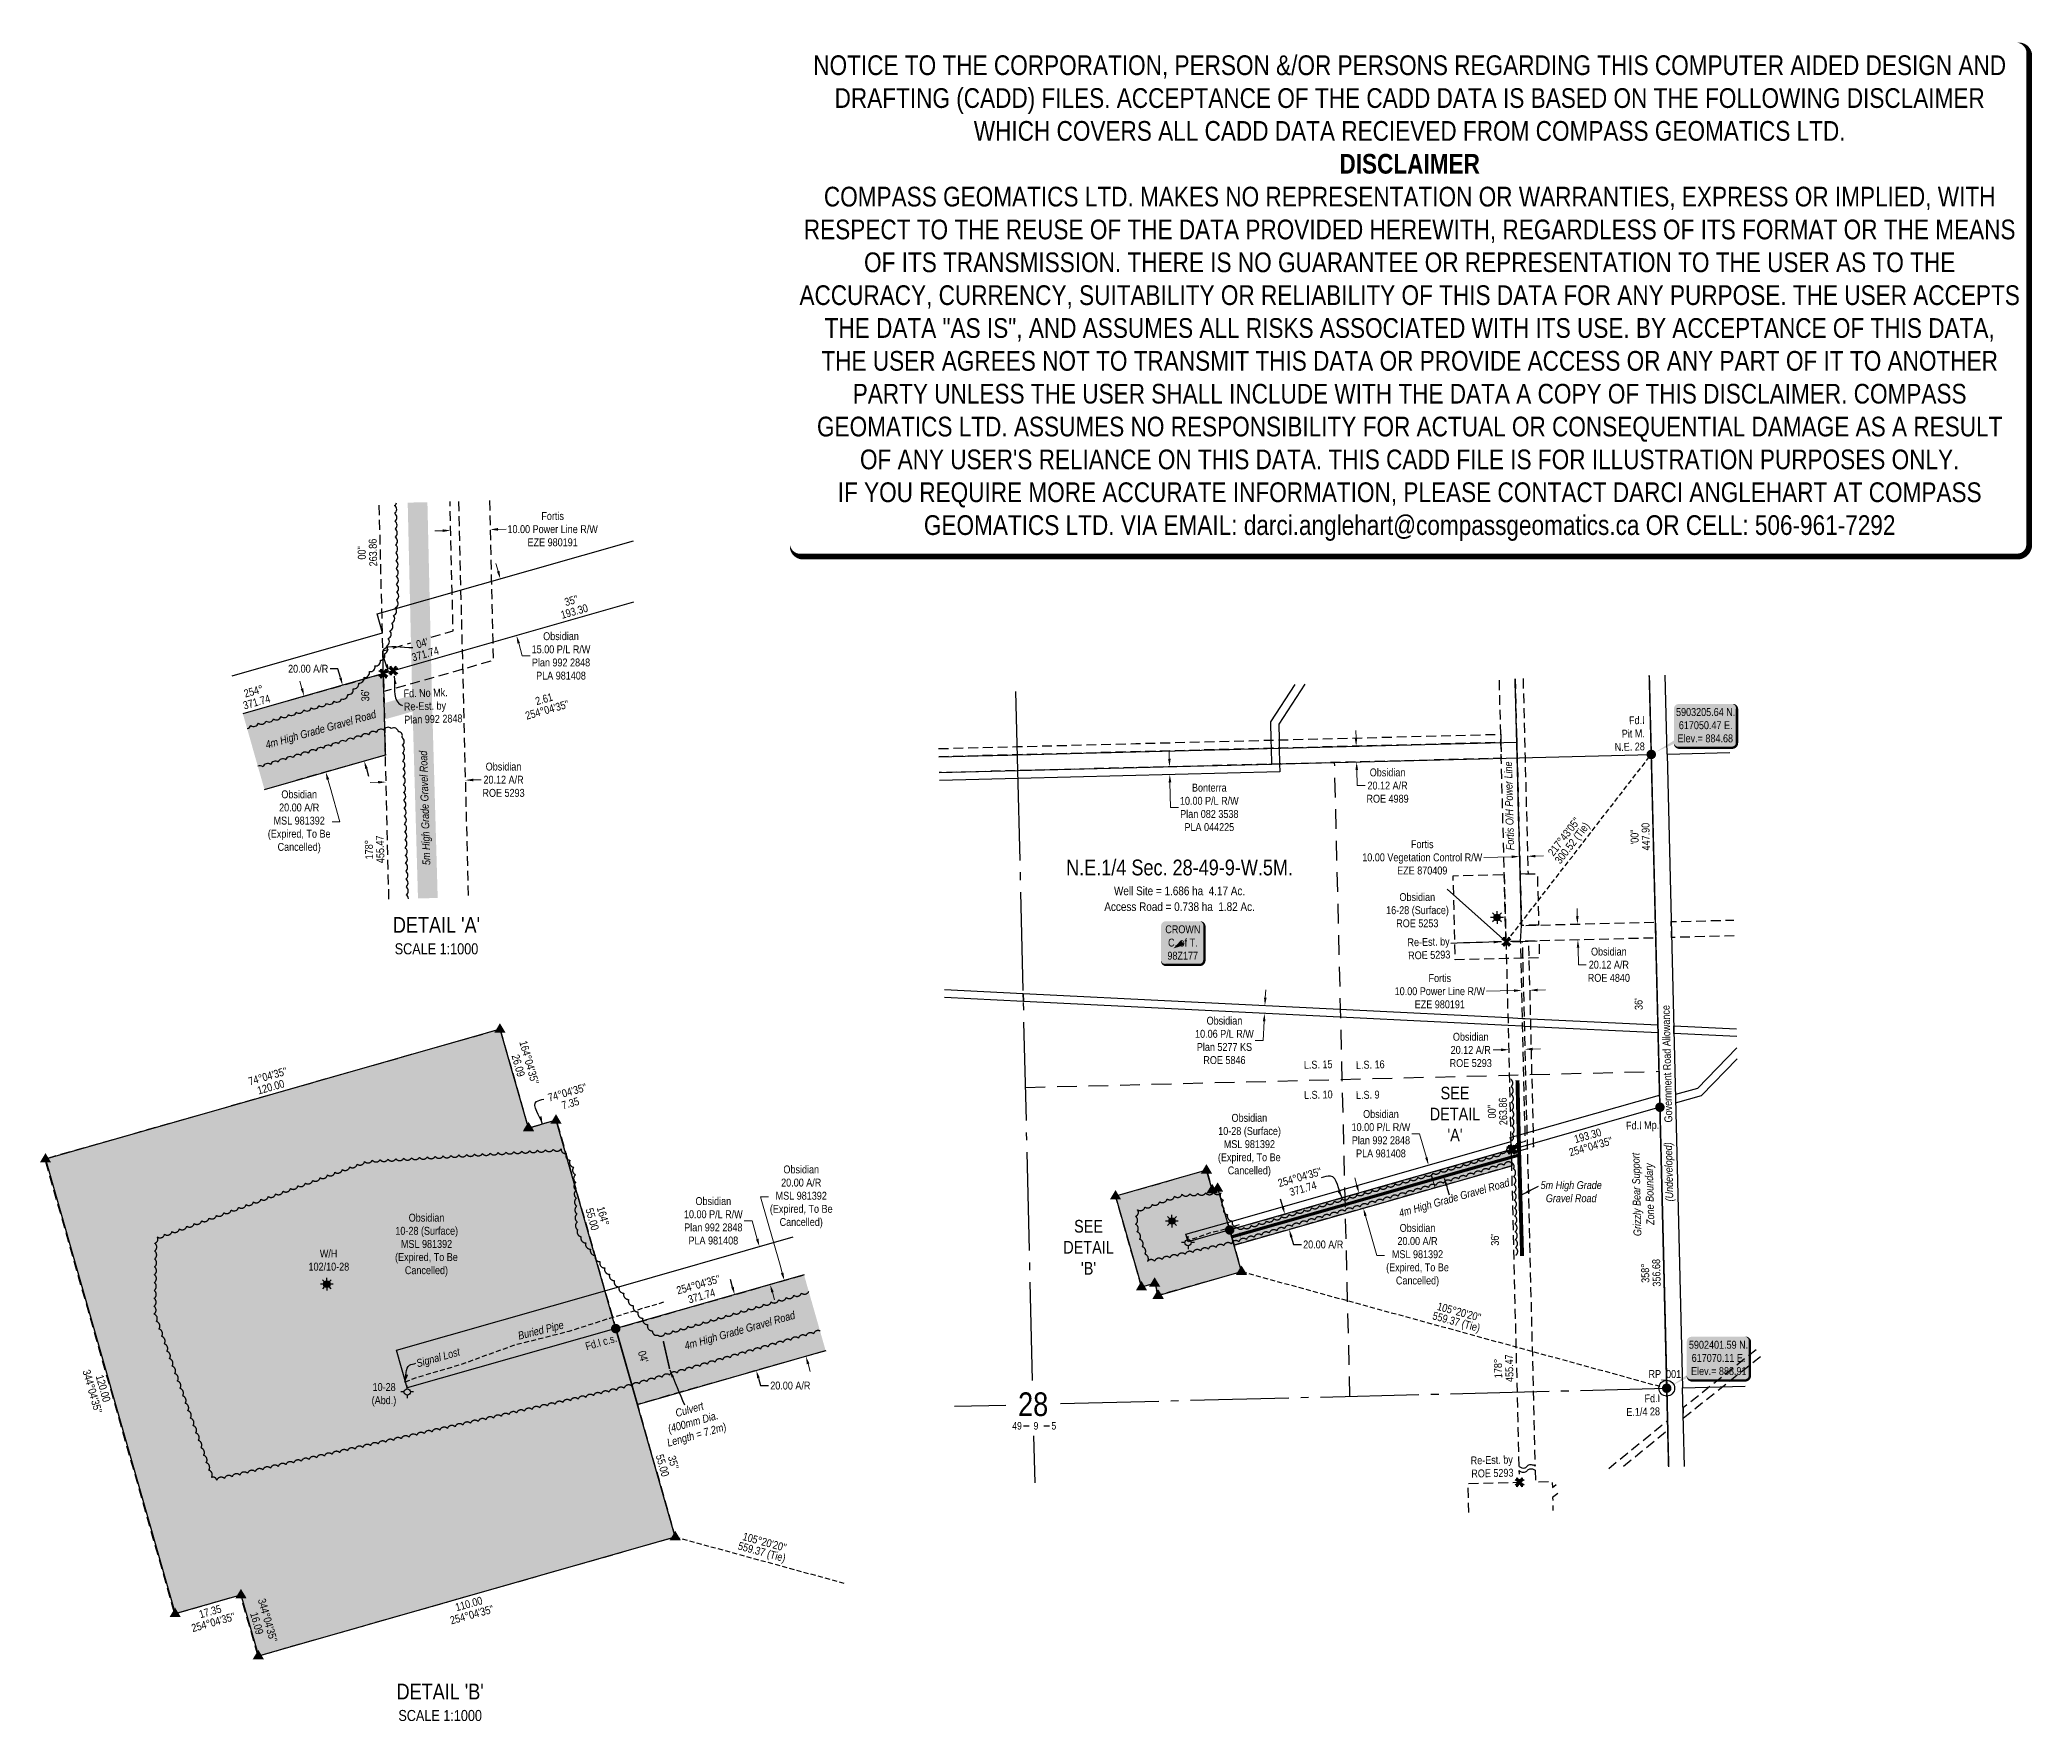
# Model space of a CAD drawing. Extents: x 615007 to 617534, y 5901979 to 5904112.
import ezdxf
from ezdxf.enums import TextEntityAlignment as Align

# ---------------------------------------------------------------- set-up
doc = ezdxf.new("R2010")
doc.units = 0
doc.header["$LTSCALE"] = 5
doc.header["$PDSIZE"] = 0.5
for name, pattern in [('0', [1, 1, 0]), ('DASHDOT2', [12.7, 6.35, -3.175, 0, -3.175]), ('foc-ACCESSROAD', [3.75, 2.5, -1.25]), ('foc-FLOWLINE', [3.75, 2.5, -1.25]), ('foc-LSD', [8, 5, -3]), ('foc-QUARTERLINE', [33, 25, -3, 2, -3]), ('foc-TIELINE', [1.875, 1.25, -0.625]), ('UG_PIPE', [1.875, 1.25, -0.625])]:
    doc.linetypes.add(name, pattern=pattern)
doc.layers.get('Defpoints').update_dxf_attribs({"color": 9})
for name, color, linetype in [('10', 1, 'Continuous'), ('35', 37, 'Continuous'), ('9', 3, 'Continuous'), ('AS-PIPE-UG', 44, 'UG_PIPE'), ('AS-PIPE-UG-T', 44, 'Continuous'), ('AS-POWER', 104, 'foc-POWER'), ('AS-ROADS', 254, 'Continuous'), ('AS-WILDLIFE', 131, 'DASHDOT2'), ('C-RW', 13, 'Continuous'), ('C-SYMBOL', 7, 'Continuous'), ('C-WS', 13, 'foc-ACCESSROAD'), ('C-WS-S', 8, 'Continuous'), ('CG-NOTES', 7, 'Continuous'), ('DETAIL-T', 7, 'Continuous'), ('F-EZE', 190, 'foc-FLOWLINE'), ('F-RW', 190, 'Continuous'), ('F-WS-S', 8, 'Continuous'), ('L-AREAREQUIRED', 7, 'Continuous'), ('L-AREAWORK', 5, 'Continuous'), ('L-BD', 7, 'Continuous'), ('L-MON', 1, 'Continuous'), ('L-ROAD-T', 7, 'Continuous'), ('L-SEC', 7, 'Continuous'), ('L-SECLBL', 7, 'Continuous'), ('L-SECQ', 8, 'foc-QUARTERLINE'), ('L-SECTION-LSD', 7, 'foc-LSD'), ('L-TIE', 7, 'foc-TIELINE'), ('P-PROPOSED', 10, 'Continuous'), ('P-PROPOSED-H', 21, 'Continuous'), ('P-TXT', 4, 'Continuous'), ('T-BUSH', 110, '0')]:
    doc.layers.add(name, color=color, linetype=linetype)
for name, color, linetype, lineweight in [('AS-GENERAL', 48, 'Continuous', 18), ('C-AR-T', 13, 'Continuous', 9), ('C-RW-T', 13, 'Continuous', 9), ('C-WS-T', 13, 'Continuous', 9), ('F-EZE-T', 190, 'Continuous', 9), ('F-RW-T', 190, 'Continuous', 9), ('T-TEXT', 48, 'Continuous', 18)]:
    doc.layers.add(name, color=color, linetype=linetype, lineweight=lineweight)
doc.layers.add('DISCLAIMER', color=7, linetype='Continuous', plot=False)
doc.styles.add('100L', font='ARIALN.TTF', dxfattribs={"height": 11})
doc.styles.add('175L', font='ARIALN.TTF', dxfattribs={"height": 20})
doc.styles.add('240', font='ARIALN.TTF', dxfattribs={"height": 30})
doc.styles.add('80', font='ARIALN.TTF', dxfattribs={"height": 10})
doc.styles.add('80CG', font='ARIALN.TTF', dxfattribs={"height": 10})
doc.styles.add('80L', font='ARIALN.TTF', dxfattribs={"height": 10})
doc.styles.add('80LS', font='ARIALNI.TTF', dxfattribs={"height": 10})
doc.styles.add('foc-LtypeFont', font='ARIALN.TTF', dxfattribs={"height": 7.35})
doc.styles.add('SIMPLEX', font='ARIALN.TTF')
doc.linetypes.add('foc-POWER', pattern='A,6,-1,["P",foc-LtypeFont,S=0.2,R=0,X=-0.625,Y=-0.75],-1.24,4', length=12.24)
doc.linetypes.add('foc-POWER-NOLINE', pattern='A,0,-4,["P",foc-LtypeFont,S=0.2,R=0,X=-0.625,Y=-0.75],-8.24', length=12.24)
doc.dimstyles.new('Compass 5 000', dxfattribs={"dimscale": 5, "dimtxt": 9, "dimasz": 2, "dimexe": 0.2, "dimexo": 0.0625, "dimgap": 0.5, "dimtad": 0, "dimtih": 1, "dimtoh": 1, "dimzin": 0, "dimdsep": 46, "dimtxsty": '80CG', "dimcen": 0.1, "dimse1": 1, "dimse2": 1, "dimclrd": 256, "dimclrt": 256, "dimaunit": 1, "dimadec": 4, "dimazin": 0, "dimtfac": 0.06, "dimtofl": 0, "dimtmove": 0, "dimatfit": 1, "dimfxl": 0.2, "dimtolj": 1, "dimtzin": 0, "dimlwd": -1, "dimarcsym": 0})

msp = doc.modelspace()

# ---------------------------------------------------------------- texts
at = {"layer": '35', "color": 3, "style": '80'}
msp.add_attdef('RP_001', (617046.997, 5902414.565), 'RP', height=10, dxfattribs=at)
at = {"layer": 'AS-PIPE-UG-T', "insert": (615640.752, 5902480.029), "char_height": 9.99625, "width": 59.01374, "attachment_point": 2, "rotation": 14.157356, "style": '80LS'}
msp.add_mtext('Buried Pipe', dxfattribs=at)
at = {"layer": 'AS-POWER', "insert": (616866.632, 5903083.927), "char_height": 10, "attachment_point": 1, "rotation": 91.449284, "style": '100L'}
msp.add_mtext_dynamic_manual_height_columns('\\A1;{\\fArial Narrow|b0|i1|c0|p34;Fortis O/H Power Line}', width=112.50109, gutter_width=55.002, heights=[0], dxfattribs=at)
at = {"layer": 'AS-WILDLIFE', "insert": (617041.547, 5902647.672), "char_height": 10, "attachment_point": 5, "rotation": 91.389536, "style": '240'}
msp.add_mtext_dynamic_manual_height_columns('{\\fArial Narrow|b0|i1|c0|p34;Grizzly Bear Support Zone Boundary}', width=106.23915, gutter_width=45, heights=[0], dxfattribs=at)
at = {"layer": 'C-SYMBOL', "color": 3, "style": '175L'}
msp.add_text('N.E.1/4 Sec. 28-49-9-W.5M.', height=20, dxfattribs=at).set_placement((616452.189, 5903046.239), align=Align.BOTTOM_CENTER)
at = {"layer": 'C-WS-T', "attachment_point": 1, "style": '80L'}
for s, width, gutter_width, insert, char_height in [('\\pi17.5741;Obsidian\\P\\pi0.66367;16-28 (Surface)\\P\\pi13.459;ROE 5253', 78.96533, 49.981, (616713.535, 5903029.738), 9.99625), ('\\pi17.67297;Obsidian\\P\\pi0.76254;10-28 (Surface)\\P\\pi7.84037;MSL 981392\\P\\pi0.39433;(Expired, To Be \\P\\pi12.83509;Cancelled)', 79.16307, 49.981, (616500.443, 5902749.588), 9.99625), ('\\pi17.67297;Obsidian\\P\\pi0.76254;10-28 (Surface)\\P\\pi7.84037;MSL 981392\\P\\pi0.39433;(Expired, To Be \\P\\pi12.83509;Cancelled)', 79.16307, 49.981, (615456.726, 5902622.94), 9.99625), ('\\pi15.00695;W/H\\P\\pi0.66367;102/10-28', 51.15888, 249.906, (615346.701, 5902577.476), 9.99631), ('\\pi1.52284;10-28\\P\\pi0.39433;(Abd.)', 30.58667, 249.906, (615427.065, 5902408.041), 9.99631)]:
    msp.add_mtext_dynamic_manual_height_columns(s, width=width, gutter_width=gutter_width, heights=[0], dxfattribs=dict(at, insert=insert, char_height=char_height))
at = {"layer": 'DETAIL-T', "color": 3, "attachment_point": 5, "style": '80CG'}
for s, insert, char_height, width in [("DETAIL 'A'\\P{\\H0.7x;SCALE 1:1000}", (615509.65, 5902975.599), 19.98302, 109.61571), ("SEE\\PDETAIL\\P'A'", (616801.547, 5902749.423), 15.9941, 63.61265), ("SEE\\PDETAIL\\P'B'", (616336.706, 5902580.385), 15.9941, 63.61265), ("DETAIL 'B'\\P{\\H0.7x;SCALE 1:1000}", (615514.311, 5902002.936), 19.98302, 109.61571)]:
    msp.add_mtext(s, dxfattribs=dict(at, insert=insert, char_height=char_height, width=width))
at = {"layer": 'L-AREAREQUIRED', "color": 5, "style": '100L'}
msp.add_text('Well Site = 1.686 ha  4.17 Ac.', height=11, dxfattribs=at).set_placement((616452.189, 5903023.739), align=Align.BOTTOM_CENTER)
at = {"layer": 'L-AREAWORK', "color": 5, "style": '100L'}
msp.add_text('Access Road = 0.738 ha  1.82 Ac.', height=11, dxfattribs=at).set_placement((616452.189, 5903003.739), align=Align.BOTTOM_CENTER)
at = {"layer": 'L-BD', "style": '80L'}
for s, height, rotation, p in [('263.86', 9.9963, 91.3997, (615429.066, 5903461.761)), ("00''", 9.9963, 91.3997, (615414.825, 5903461.414)), ("36'", 9.9963, 91.3997, (615419.247, 5903280.461)), ("217°43'05''", 9.99631, 52.2819, (616939.797, 5903101.345)), ('455.47', 9.9963, 91.3997, (615438.265, 5903085.267)), ('300.52 (Tie)', 9.99631, 52.2819, (616951.065, 5903092.63)), ("'00''", 9.9963, 91.3997, (617029.276, 5903101.028)), ('447.90', 9.9963, 91.3997, (617043.516, 5903101.376)), ('178°', 9.9963, 91.3997, (615424.025, 5903084.919)), ("36'", 9.9963, 91.3997, (617034.458, 5902888.928)), ('26.09', 9.9963, 285.9237, (615613.497, 5902810.922)), ("164°04'35''", 9.99631, 285.9237, (615627.195, 5902814.83)), ("74°04'35''", 9.9963, 15.9237, (615295.605, 5902797.464)), ('120.00', 9.9963, 15.9237, (615299.513, 5902783.766)), ("74°04'35''", 9.9963, 15.9237, (615675.582, 5902776.903)), ('7.35', 9.9963, 15.9237, (615679.49, 5902763.205)), ("00''", 9.9963, 91.3997, (616848.205, 5902752.466)), ('263.86', 9.9963, 91.3997, (616862.446, 5902752.814)), ("254°04'35''", 9.99631, 15.9237, (616973.781, 5902708.349)), ('193.30', 9.9963, 15.9237, (616969.873, 5902722.047)), ("254°04'35''", 9.99631, 15.92368, (616604.646, 5902669.303)), ('371.74', 9.9963, 15.92368, (616608.76, 5902654.884)), ('55.00', 9.9963, 285.9237, (615707.292, 5902616.065)), ('164°', 9.9963, 285.9237, (615720.991, 5902619.973)), ("36'", 9.9963, 91.3997, (616852.178, 5902589.868)), ("254°04'35''", 9.99631, 15.92368, (615841.769, 5902533.113)), ('358°', 9.9963, 91.3997, (617042.797, 5902547.627)), ('356.68', 9.9963, 91.3997, (617057.038, 5902547.975)), ('371.74', 9.9963, 15.92368, (615845.883, 5902518.694)), ("04'", 9.9963, 285.9237, (615771.864, 5902441.66)), ('455.47', 9.9963, 91.3997, (616870.406, 5902427.022)), ("344°04'35''", 9.99631, 285.9237, (615073.183, 5902397.461)), ('120.00', 9.9963, 285.9237, (615086.881, 5902401.37)), ('178°', 9.9963, 91.3997, (616856.166, 5902426.674)), ('55.00', 9.9963, 285.9237, (615796.443, 5902303.589)), ("35''", 9.9963, 285.9237, (615810.141, 5902307.497)), ("254°04'35''", 9.99631, 15.9237, (615226.499, 5902104.659)), ('17.35', 9.9963, 15.9237, (615222.59, 5902118.357)), ('16.09', 9.9963, 285.9237, (615281.844, 5902103.323)), ("344°04'35''", 9.99631, 285.9237, (615295.542, 5902107.231)), ("254°04'35''", 9.99631, 15.565432, (615554.538, 5902114.34)), ('110.00', 9.9963, 15.565432, (615550.716, 5902128.062))]:
    msp.add_text(s, height=height, rotation=rotation, dxfattribs=at).set_placement(p, align=Align.MIDDLE)
at = {"layer": 'L-BD', "linetype": 'ByBlock', "style": '80L'}
for s, height, rotation, p in [("35''", 9.9963, 15.9237, (615680.548, 5903400.875)), ('193.30', 9.9963, 15.9237, (615684.456, 5903387.177)), ("04'", 9.9963, 15.9237, (615491.499, 5903346.939)), ('371.74', 9.9963, 15.9237, (615495.408, 5903333.241)), ('371.74', 9.9963, 15.9237, (615281.509, 5903272.215)), ('254°', 9.9963, 15.9237, (615277.601, 5903285.913)), ('2.61', 9.9963, 15.92368, (615646.086, 5903275.951)), ("254°04'35''", 9.99631, 15.92368, (615649.994, 5903262.253)), ('559.37 (Tie)', 9.99631, 344.6618, (616803.003, 5902484.703)), ("105°20'20''", 9.99631, 344.6618, (616806.77, 5902498.441)), ("105°20'20''", 9.99631, 344.6618, (615925.863, 5902206.479)), ('559.37 (Tie)', 9.99631, 344.6618, (615922.095, 5902192.742))]:
    msp.add_text(s, height=height, rotation=rotation, dxfattribs=at).set_placement(p, align=Align.MIDDLE)
at = {"layer": 'L-MON', "char_height": 10, "attachment_point": 1, "style": '80L'}
for s, width, insert, rotation in [('Fd. No Mk.\\PRe-Est. by\\PPlan 992 2848', 73.47653, (615467.746, 5903287.975), 1.457341), ('\\pi1.0618;Fd.I Mp.', 41.14366, (617017.328, 5902739.599), 1.457341), ('\\pi2.33056;Fd.I c.s.', 41.14366, (615695.192, 5902458.588), 15.905925), ('\\pi24.49291;Fd.I\\P\\pi1.00723;E.1/4 28', 42.26235, (617017.297, 5902392.907), 1.457341), ('\\pi0.97995;Re-Est. by\\P\\pi1.40969;ROE 5293', 53.47653, (616820.312, 5902314.878), 1.364455)]:
    msp.add_mtext_dynamic_manual_height_columns(s, width=width, gutter_width=50, heights=[0], dxfattribs=dict(at, insert=insert, rotation=rotation))
at = {"layer": 'L-ROAD-T', "style": '80L'}
msp.add_text('Government Road Allowance', height=9.99625, rotation=91.37213, dxfattribs=at).set_placement((617070.473, 5902813.181), align=Align.MIDDLE_CENTER)
at = {"layer": 'T-TEXT', "style": '80LS'}
msp.add_text('(Undeveloped)', height=9.99625, rotation=91.37213, dxfattribs=at).set_placement((617072.566, 5902676.044), align=Align.MIDDLE_CENTER)
at = {"layer": 'T-TEXT', "char_height": 9.99625, "attachment_point": 2, "style": '80LS'}
for s, insert, width, rotation in [('4m High Grade Gravel Road', (615361.396, 5903242.286), 145.78201, 15.868201), ('5m High Grade Gravel Road', (615489.783, 5903137.675), 145.78201, 91.648637), ('4m High Grade Gravel Road', (616798.979, 5902648.001), 145.78201, 15.868201), ('4m High Grade Gravel Road', (615892.884, 5902479.862), 145.78201, 15.868201), ('Signal Lost', (615510.349, 5902445.365), 57.20678, 15.868201), ('Culvert\\P(400mm Dia.\\PLength = 7.2m)', (615829.123, 5902379.526), 76.79697, 15.868201)]:
    msp.add_mtext(s, dxfattribs=dict(at, insert=insert, width=width, rotation=rotation))
at = {"layer": 'T-TEXT', "insert": (616948.936, 5902664.253), "char_height": 9.99625, "width": 77.46521, "attachment_point": 2, "style": '80LS'}
msp.add_mtext('5m High Grade\\PGravel Road', dxfattribs=at)

# ---------------------------------------------------------------- blocks, each defined once
blk = doc.blocks.new('L-SECLBL')
at = {"layer": '9', "color": 7}
for p, q in [((-5.1, -27.8), (-12.3, -27.8)), ((20.7, -27.8), (13.5, -27.8))]:
    blk.add_line(p, q, dxfattribs=at)
at = {"layer": '10', "color": 2, "style": 'SIMPLEX'}
blk.add_attdef('SEC', text='', height=30, dxfattribs=at).set_placement((0, 0), align=Align.MIDDLE)
at = {"layer": '10', "color": 5, "style": '80L'}
blk.add_attdef('TWP', text='', height=9.5, dxfattribs=at).set_placement((-14.4, -27.4), align=Align.MIDDLE_RIGHT)
blk.add_attdef('RGE', text='', height=9.5, dxfattribs=at).set_placement((3.6, -27.4), align=Align.MIDDLE_CENTER)
blk.add_attdef('MER', text='', height=9.5, dxfattribs=at).set_placement((23.2, -27.4), align=Align.MIDDLE_LEFT)
blk = doc.blocks.new('*U415')
h = blk.add_hatch(color=59)
edge = h.paths.add_edge_path()
edge.add_line((-21.5, -28.5), (21.5, -28.5))
edge.add_arc((21.5, -22.5), 6, 270, 360)
edge.add_line((27.5, -22.5), (27.5, 21))
edge.add_arc((21.5, 21), 6, 0, 90)
edge.add_line((21.5, 27), (-21.5, 27))
edge.add_arc((-21.5, 21), 6, 90, 180)
edge.add_line((-27.5, 21), (-27.5, -22.5))
edge.add_arc((-21.5, -22.5), 6, 180, 270)
at = {"color": 1, "flags": 128}
blk.add_lwpolyline([(-21.5, -28.5, 3, 3, 0), (21.5, -28.5, 3, 3, 0.414214), (27.5, -22.5, 3, 3, 0), (27.5, 21, 3, 0, 0.414214), (21.5, 27, 0, 0, 0), (-21.5, 27, 0, 0, 0.414214), (-27.5, 21, 0, 0, 0), (-27.5, -22.5, 0, 3, 0.414214)], format="xyseb", close=True, dxfattribs=at)
blk.add_lwpolyline([(-11.8, -7.6, 0, 7.5, 0), (0, 0, 0, 0, 0)], format="xyseb", dxfattribs=at)
at = {"color": 1, "style": '80'}
blk.add_attdef('ENTER_TEXT_001', (-36, -5), '', height=10, dxfattribs=at)
blk = doc.blocks.new('*D416')
at = {"layer": 'C-AR-T', "transparency": 16777216}
for p, q in [((616956.6, 5903000.4), (616956.4, 5903010.4)), ((616957.6, 5902960.3), (616958.1, 5902938.8)), ((616958.1, 5902938.8), (616968.1, 5902938.8))]:
    blk.add_line(p, q, dxfattribs=at)
for points in [[(616958.3, 5903000.5), (616955, 5903000.4), (616956.9, 5902990.4)], [(616959.3, 5902960.3), (616955.9, 5902960.3), (616957.4, 5902970.3)]]:
    blk.add_solid(points, dxfattribs=at)
at = {"layer": 'Defpoints', "color": 0, "transparency": 16777216}
for p in [(617017.4, 5902991.9), (616957.4, 5902970.3), (617017.9, 5902971.8)]:
    blk.add_point(p, dxfattribs=at)
at = {"layer": 'C-AR-T', "transparency": 16777216, "insert": (616996.7, 5902938.8), "char_height": 10, "attachment_point": 5, "style": '80CG'}
blk.add_mtext('\\A1;Obsidian\\P20.12 A/R\\PROE 4840', dxfattribs=at)
blk = doc.blocks.new('*D418')
at = {"layer": 'C-RW-T', "transparency": 16777216}
for p, q in [((616756.7, 5902724.4), (616746.7, 5902724.4)), ((616765.2, 5902694.3), (616756.7, 5902724.4)), ((616773.4, 5902665.5), (616776.2, 5902655.8))]:
    blk.add_line(p, q, dxfattribs=at)
for points in [[(616766.8, 5902694.7), (616763.6, 5902693.8), (616768, 5902684.7)], [(616775, 5902665.9), (616771.8, 5902665), (616770.7, 5902675.1)]]:
    blk.add_solid(points, dxfattribs=at)
at = {"layer": 'Defpoints', "color": 0, "transparency": 16777216}
for p in [(616733.3, 5902674.8), (616768, 5902684.7), (616736.1, 5902665.2)]:
    blk.add_point(p, dxfattribs=at)
at = {"layer": 'C-RW-T', "transparency": 16777216, "insert": (616707.6, 5902724.4), "char_height": 10, "attachment_point": 5, "style": '80CG'}
blk.add_mtext('\\A1;Obsidian\\P10.00 P/L R/W\\PPlan 992 2848\\PPLA 981408', dxfattribs=at)
blk = doc.blocks.new('*D419')
at = {"layer": 'Defpoints', "color": 0, "transparency": 16777216}
for p in [(616883.6, 5903076.1), (616883.7, 5903072.7), (616893.7, 5903073)]:
    blk.add_point(p, dxfattribs=at)
at = {"layer": 'F-EZE-T', "transparency": 16777216}
for p, q in [((616873.6, 5903075.9), (616838, 5903075)), ((616903.6, 5903076.6), (616913.6, 5903076.9))]:
    blk.add_line(p, q, dxfattribs=at)
for points in [[(616873.6, 5903077.5), (616873.6, 5903074.2), (616883.6, 5903076.1)], [(616903.6, 5903078.3), (616903.6, 5903075), (616893.6, 5903076.4)]]:
    blk.add_solid(points, dxfattribs=at)
at = {"layer": 'F-EZE-T', "transparency": 16777216, "insert": (616760, 5903075), "char_height": 10, "attachment_point": 5, "style": '80CG'}
blk.add_mtext('\\A1;Fortis\\P10.00 Vegetation Control R/W\\PEZE 870409', dxfattribs=at)
blk = doc.blocks.new('*D420')
at = {"layer": 'Defpoints', "color": 0, "transparency": 16777216}
for p in [(616896.3, 5902906.5), (616888.4, 5902814.4), (616898.4, 5902814.6)]:
    blk.add_point(p, dxfattribs=at)
at = {"layer": 'F-EZE-T', "transparency": 16777216}
for p, q in [((616876.3, 5902906), (616841.4, 5902905.2)), ((616906.3, 5902906.7), (616916.3, 5902907))]:
    blk.add_line(p, q, dxfattribs=at)
for points in [[(616876.2, 5902907.7), (616876.3, 5902904.3), (616886.3, 5902906.3)], [(616906.2, 5902908.4), (616906.3, 5902905.1), (616896.3, 5902906.5)]]:
    blk.add_solid(points, dxfattribs=at)
at = {"layer": 'F-EZE-T', "transparency": 16777216, "insert": (616782.3, 5902905.2), "char_height": 10, "attachment_point": 5, "style": '80CG'}
blk.add_mtext('\\A1;Fortis\\P10.00 Power Line R/W\\PEZE 980191', dxfattribs=at)
blk = doc.blocks.new('*D421')
at = {"layer": 'Defpoints', "color": 0, "transparency": 16777216}
for p in [(616428.5, 5903189.8), (616428.7, 5903179.8), (616439.7, 5903180.1)]:
    blk.add_point(p, dxfattribs=at)
at = {"layer": 'F-RW-T', "transparency": 16777216}
for p, q in [((616439.2, 5903200), (616439, 5903210)), ((616440, 5903170.1), (616440.8, 5903138.4)), ((616440.8, 5903138.4), (616450.8, 5903138.4))]:
    blk.add_line(p, q, dxfattribs=at)
for points in [[(616440.9, 5903200.1), (616437.6, 5903200), (616439.5, 5903190)], [(616441.7, 5903170.1), (616438.3, 5903170), (616439.7, 5903180.1)]]:
    blk.add_solid(points, dxfattribs=at)
at = {"layer": 'F-RW-T', "transparency": 16777216, "insert": (616489.9, 5903138.4), "char_height": 10, "attachment_point": 5, "style": '80CG'}
blk.add_mtext('\\A1;Bonterra\\P10.00 P/L R/W\\PPlan 082 3538\\PPLA 044225', dxfattribs=at)
blk = doc.blocks.new('GABD')
for p, q in [((-0.81, 0), (-1.62, 0)), ((0, 0.81), (0, 1.62)), ((1.62, 0), (0.81, 0)), ((0, -0.81), (0, -1.62))]:
    blk.add_line(p, q)
blk.add_circle((0, 0), 0.8)
blk = doc.blocks.new('GAS')
h = blk.add_hatch(color=255)
h.dxf.hatch_style = 1
edge = h.paths.add_edge_path()
edge.add_arc((0, 0), 0.9, 0, 360)
for p, q in [((-0.81, 0), (-1.62, 0)), ((-0.57, 0.57), (-1.14, 1.14)), ((0, 0.81), (0, 1.62)), ((0.57, 0.57), (1.14, 1.14)), ((1.62, 0), (0.81, 0)), ((-0.57, -0.57), (-1.14, -1.14)), ((0, -0.81), (0, -1.62)), ((1.14, -1.14), (0.57, -0.57))]:
    blk.add_line(p, q)
blk.add_circle((0, 0), 0.8)
blk = doc.blocks.new('STRIA')
blk.add_hatch(color=255).paths.add_polyline_path([(-0.04, 1.52), (-1.47, -0.87), (1.39, -0.87)])
blk = doc.blocks.new('STRIAA')
blk.add_blockref('STRIA', (0, 0))
blk = doc.blocks.new('STRIB')
at = {"color": 1}
blk.add_solid([(-1.12, -0.67), (-0.04, 1.13), (1.04, -0.67)], dxfattribs=at)
blk = doc.blocks.new('STRIBB')
blk.add_blockref('STRIB', (0, 0))
blk = doc.blocks.new('STRICC')
for name in ['STRIAA', 'STRIBB']:
    blk.add_blockref(name, (0, 0))
blk = doc.blocks.new('fdspike')
blk.add_blockref('STRICC', (0, 0))
blk = doc.blocks.new('TRIA')
blk.add_hatch(color=255).paths.add_polyline_path([(-0.04, 1.52), (-1.47, -0.87), (1.39, -0.87)])
blk = doc.blocks.new('TRIAA')
blk.add_blockref('TRIA', (0, 0))
blk = doc.blocks.new('TRIB')
at = {"color": 1}
blk.add_lwpolyline([(-1.12, -0.67), (-0.04, 1.13), (1.04, -0.67)], close=True, dxfattribs=at)
blk = doc.blocks.new('TRIBB')
blk.add_blockref('TRIB', (0, 0))
blk = doc.blocks.new('TRICC')
for name in ['TRIAA', 'TRIBB']:
    blk.add_blockref(name, (0, 0))
blk = doc.blocks.new('plspike')
blk.add_blockref('TRICC', (0, 0))
blk = doc.blocks.new('fdia')
at = {"color": 255, "const_width": 1}
blk.add_lwpolyline([(-0.5, 0, 1), (0.5, 0, 1)], format="xyb", close=True, dxfattribs=at)
blk = doc.blocks.new('Fdiaa')
blk.add_blockref('fdia', (0, 0))
blk = doc.blocks.new('fdib')
at = {"color": 1, "const_width": 1.6}
blk.add_lwpolyline([(-0.4, 0, 1), (0.4, 0, 1)], format="xyb", close=True, dxfattribs=at)
at = {"color": 1}
blk.add_circle((0, 0), 0.8, dxfattribs=at)
blk = doc.blocks.new('Fdibb')
blk.add_blockref('fdib', (0, 0))
blk = doc.blocks.new('fdicc')
for name in ['Fdibb', 'Fdiaa']:
    blk.add_blockref(name, (0, 0))
blk = doc.blocks.new('FDI')
blk.add_blockref('fdicc', (0, 0))
blk = doc.blocks.new('TEMP')
h = blk.add_hatch(color=255)
h.dxf.hatch_style = 1
h.paths.add_polyline_path([(0, 0.25), (-0.67, 1.15), (-0.67, 0.67), (-1.15, 0.67), (-0.25, 0), (-1.15, -0.67), (-0.67, -0.67), (-0.67, -1.15), (0, -0.25), (0.67, -1.15), (0.67, -0.67), (1.15, -0.67), (0.25, 0), (1.15, 0.67), (0.67, 0.67), (0.67, 1.15)])
h.paths.add_polyline_path([(0.57, 0.85), (0.57, 0.57), (0.85, 0.57), (0.08, 0), (0.85, -0.57), (0.57, -0.57), (0.57, -0.85), (0, -0.08), (-0.57, -0.85), (-0.57, -0.57), (-0.85, -0.57), (-0.08, 0), (-0.85, 0.57), (-0.57, 0.57), (-0.57, 0.85), (0, 0.08)], flags=16)
h = blk.add_hatch(color=1)
h.dxf.hatch_style = 1
h.paths.add_polyline_path([(0, 0.08), (-0.57, 0.85), (-0.57, 0.57), (-0.85, 0.57), (-0.08, 0), (-0.85, -0.57), (-0.57, -0.57), (-0.57, -0.85), (0, -0.08), (0.57, -0.85), (0.57, -0.57), (0.85, -0.57), (0.08, 0), (0.85, 0.57), (0.57, 0.57), (0.57, 0.85)])
at = {"color": 1}
for p, q in [((-0.08, 0), (0.08, 0)), ((0, 0.08), (0, -0.08))]:
    blk.add_line(p, q, dxfattribs=at)
at = {"color": 255, "flags": 128}
blk.add_lwpolyline([(-0.25, 0), (-1.15, 0.67), (-0.67, 0.67), (-0.67, 1.15), (0, 0.25), (0.67, 1.15), (0.67, 0.67), (1.15, 0.67), (0.25, 0), (1.15, -0.67), (0.67, -0.67), (0.67, -1.15), (0, -0.25), (-0.67, -1.15), (-0.67, -0.67), (-1.15, -0.67)], close=True, dxfattribs=at)
at = {"color": 1, "flags": 128}
blk.add_lwpolyline([(-0.08, 0), (-0.85, 0.57), (-0.57, 0.57), (-0.57, 0.85), (0, 0.08), (0.57, 0.85), (0.57, 0.57), (0.85, 0.57), (0.08, 0), (0.85, -0.57), (0.57, -0.57), (0.57, -0.85), (0, -0.08), (-0.57, -0.85), (-0.57, -0.57), (-0.85, -0.57)], close=True, dxfattribs=at)
blk = doc.blocks.new('*D422')
at = {"layer": 'C-AR-T', "transparency": 16777216}
for p, q in [((616677, 5902658.8), (616674.3, 5902668.4)), ((616688, 5902620.3), (616702.3, 5902570.1)), ((616702.3, 5902570.1), (616712.3, 5902570.1))]:
    blk.add_line(p, q, dxfattribs=at)
for points in [[(616678.6, 5902659.2), (616675.4, 5902658.3), (616679.8, 5902649.2)], [(616689.6, 5902620.8), (616686.4, 5902619.8), (616685.3, 5902629.9)]]:
    blk.add_solid(points, dxfattribs=at)
at = {"layer": 'Defpoints', "color": 0, "transparency": 16777216}
for p in [(616701.7, 5902655.4), (616685.3, 5902629.9), (616707.2, 5902636.2)]:
    blk.add_point(p, dxfattribs=at)
at = {"layer": 'C-AR-T', "transparency": 16777216, "insert": (616754, 5902570.1), "char_height": 10, "attachment_point": 5, "style": '80CG'}
blk.add_mtext('\\A1;Obsidian\\P20.00 A/R\\PMSL 981392\\P(Expired, To Be\\PCancelled)', dxfattribs=at)
blk = doc.blocks.new('*D434')
at = {"layer": 'Defpoints', "color": 0, "transparency": 16777216}
for p in [(616607, 5902628.4), (616591.2, 5902603.1), (616612.5, 5902609.2)]:
    blk.add_point(p, dxfattribs=at)
at = {"layer": 'P-TXT', "transparency": 16777216}
for p, q in [((616583, 5902631.9), (616580.2, 5902641.6)), ((616593.9, 5902593.5), (616596.7, 5902583.9)), ((616596.7, 5902583.9), (616606.7, 5902583.9))]:
    blk.add_line(p, q, dxfattribs=at)
for points in [[(616584.6, 5902632.4), (616581.4, 5902631.5), (616585.7, 5902622.3)], [(616595.6, 5902593.9), (616592.3, 5902593), (616591.2, 5902603.1)]]:
    blk.add_solid(points, dxfattribs=at)
at = {"layer": 'P-TXT', "transparency": 16777216, "insert": (616634.4, 5902583.9), "char_height": 10, "attachment_point": 5, "style": '80CG'}
blk.add_mtext('\\A1;20.00 A/R', dxfattribs=at)
blk = doc.blocks.new('*D435')
at = {"layer": 'Defpoints', "color": 0, "transparency": 16777216}
for p in [(615912.5, 5902527.3), (615915.3, 5902424.2), (615940, 5902431.2)]:
    blk.add_point(p, dxfattribs=at)
at = {"layer": 'P-TXT', "transparency": 16777216}
for p, q in [((615885.1, 5902529.9), (615882.4, 5902539.5)), ((615918, 5902414.5), (615920.8, 5902404.9)), ((615920.8, 5902404.9), (615930.8, 5902404.9))]:
    blk.add_line(p, q, dxfattribs=at)
for points in [[(615886.7, 5902530.4), (615883.5, 5902529.4), (615887.9, 5902520.3)], [(615919.7, 5902415), (615916.4, 5902414.1), (615915.3, 5902424.2)]]:
    blk.add_solid(points, dxfattribs=at)
at = {"layer": 'P-TXT', "transparency": 16777216, "insert": (615958.5, 5902404.9), "char_height": 10, "attachment_point": 5, "style": '80CG'}
blk.add_mtext('\\A1;20.00 A/R', dxfattribs=at)
blk = doc.blocks.new('*U444')
h = blk.add_hatch(color=254)
edge = h.paths.add_edge_path()
edge.add_line((-34, -28.5), (34, -28.5))
edge.add_arc((34, -22.5), 6, 270, 360)
edge.add_line((40, -22.5), (40, 21))
edge.add_arc((34, 21), 6, 0, 90)
edge.add_line((34, 27), (-34, 27))
edge.add_arc((-34, 21), 6, 90, 180)
edge.add_line((-40, 21), (-40, -22.5))
edge.add_arc((-34, -22.5), 6, 180, 270)
at = {"color": 1, "flags": 128}
blk.add_lwpolyline([(-34, -28.5, 3, 3, 0), (34, -28.5, 3, 3, 0.414214), (40, -22.5, 3, 3, 0), (40, 21, 3, 0, 0.414214), (34, 27, 0, 0, 0), (-34, 27, 0, 0, 0.414214), (-40, 21, 0, 0, 0), (-40, -22.5, 0, 3, 0.414214)], format="xyseb", close=True, dxfattribs=at)
blk.add_lwpolyline([(-60.2, -35.6, 0, 10, 0), (0, 0, 5, 5, 0)], format="xyseb", dxfattribs=at)
at = {"color": 1, "style": '80'}
blk.add_attdef('ENTER_TEXT_001', (-36, -5), '', height=10, dxfattribs=at)
blk = doc.blocks.new('*U445')
h = blk.add_hatch(color=254)
edge = h.paths.add_edge_path()
edge.add_line((-34, -28.5), (34, -28.5))
edge.add_arc((34, -22.5), 6, 270, 360)
edge.add_line((40, -22.5), (40, 21))
edge.add_arc((34, 21), 6, 0, 90)
edge.add_line((34, 27), (-34, 27))
edge.add_arc((-34, 21), 6, 90, 180)
edge.add_line((-40, 21), (-40, -22.5))
edge.add_arc((-34, -22.5), 6, 180, 270)
at = {"color": 1, "flags": 128}
blk.add_lwpolyline([(-34, -28.5, 3, 3, 0), (34, -28.5, 3, 3, 0.414214), (40, -22.5, 3, 3, 0), (40, 21, 3, 0, 0.414214), (34, 27, 0, 0, 0), (-34, 27, 0, 0, 0.414214), (-40, 21, 0, 0, 0), (-40, -22.5, 0, 3, 0.414214)], format="xyseb", close=True, dxfattribs=at)
blk.add_lwpolyline([(-63.6, -34.3, 0, 10, 0), (0, 0, 5, 5, 0)], format="xyseb", dxfattribs=at)
at = {"color": 1, "style": '80'}
blk.add_attdef('ENTER_TEXT_001', (-36, -5), '', height=10, dxfattribs=at)
blk = doc.blocks.new('*D446')
at = {"layer": 'C-RW-T', "transparency": 16777216}
for p, q in [((616560.9, 5902897.1), (616561.4, 5902907.1)), ((616559.4, 5902867.1), (616558.2, 5902842.8)), ((616558.2, 5902842.8), (616548.2, 5902842.8))]:
    blk.add_line(p, q, dxfattribs=at)
for points in [[(616559.3, 5902897.2), (616562.6, 5902897), (616560.4, 5902887.1)], [(616557.8, 5902867.1), (616561.1, 5902867), (616559.9, 5902877)]]:
    blk.add_solid(points, dxfattribs=at)
at = {"layer": 'Defpoints', "color": 0, "transparency": 16777216}
for p in [(616559.9, 5902877), (616561.4, 5902877), (616561.9, 5902887)]:
    blk.add_point(p, dxfattribs=at)
at = {"layer": 'C-RW-T', "transparency": 16777216, "insert": (616509.1, 5902842.8), "char_height": 10, "attachment_point": 5, "style": '80CG'}
blk.add_mtext('\\A1;Obsidian\\P10.06 P/L R/W\\PPlan 5277 KS\\PROE 5846', dxfattribs=at)
blk = doc.blocks.new('*D447')
at = {"layer": 'C-AR-T', "transparency": 16777216}
for p, q in [((615930.6, 5902644.3), (615920.6, 5902644.3)), ((615920.6, 5902644.3), (615945.4, 5902557.5)), ((615948.1, 5902547.9), (615945.4, 5902557.5)), ((615981, 5902432.4), (615983.8, 5902422.8))]:
    blk.add_line(p, q, dxfattribs=at)
for points in [[(615949.7, 5902548.3), (615946.5, 5902547.4), (615950.9, 5902538.2)], [(615982.7, 5902432.9), (615979.4, 5902432), (615978.3, 5902442)]]:
    blk.add_solid(points, dxfattribs=at)
at = {"layer": 'Defpoints', "color": 0, "transparency": 16777216}
for p in [(615950.9, 5902538.2), (615956.4, 5902539.8), (615983.8, 5902443.6)]:
    blk.add_point(p, dxfattribs=at)
at = {"layer": 'C-AR-T', "transparency": 16777216, "insert": (615972.3, 5902644.3), "char_height": 10, "attachment_point": 5, "style": '80CG'}
blk.add_mtext('\\A1;Obsidian\\P20.00 A/R\\PMSL 981392\\P(Expired, To Be\\PCancelled)', dxfattribs=at)
blk = doc.blocks.new('*D448')
at = {"layer": 'C-AR-T', "transparency": 16777216}
for p, q in [((616676, 5903226.2), (616675.7, 5903236.2)), ((616677, 5903186.1), (616677.5, 5903166.1)), ((616677.5, 5903166.1), (616687.5, 5903166.1))]:
    blk.add_line(p, q, dxfattribs=at)
at = {"layer": 'C-AR-T', "linetype": 'ByBlock', "transparency": 16777216}
for points in [[(616677.6, 5903226.2), (616674.3, 5903226.2), (616676.2, 5903216.2)], [(616678.6, 5903186.1), (616675.3, 5903186.1), (616676.7, 5903196.1)]]:
    blk.add_solid(points, dxfattribs=at)
at = {"layer": 'Defpoints', "color": 0, "linetype": 'ByBlock', "transparency": 16777216}
for p in [(616671.2, 5903216.1), (616671.7, 5903196), (616676.7, 5903196.1)]:
    blk.add_point(p, dxfattribs=at)
at = {"layer": 'C-AR-T', "linetype": 'ByBlock', "transparency": 16777216, "insert": (616716, 5903166.1), "char_height": 10, "attachment_point": 5, "style": '80CG'}
blk.add_mtext('\\A1;Obsidian\\P20.12 A/R\\PROE 4989', dxfattribs=at)
blk = doc.blocks.new('*D449')
at = {"layer": 'C-RW-T', "transparency": 16777216}
for p, q in [((615587.9, 5903438.1), (615585.1, 5903447.7)), ((615613.9, 5903346.8), (615618.5, 5903330.6)), ((615618.5, 5903330.6), (615628.5, 5903330.6))]:
    blk.add_line(p, q, dxfattribs=at)
for points in [[(615589.5, 5903438.6), (615586.3, 5903437.6), (615590.6, 5903428.5)], [(615615.5, 5903347.2), (615612.3, 5903346.3), (615611.2, 5903356.4)]]:
    blk.add_solid(points, dxfattribs=at)
at = {"layer": 'Defpoints', "color": 0, "transparency": 16777216}
for p in [(615661, 5903448.6), (615611.2, 5903356.4), (615681.5, 5903376.5)]:
    blk.add_point(p, dxfattribs=at)
at = {"layer": 'C-RW-T', "transparency": 16777216, "insert": (615667.6, 5903330.6), "char_height": 10, "attachment_point": 5, "style": '80CG'}
blk.add_mtext('\\A1;Obsidian\\P15.00 P/L R/W\\PPlan 992 2848\\PPLA 981408', dxfattribs=at)
blk = doc.blocks.new('*D450')
at = {"layer": 'Defpoints', "color": 0, "transparency": 16777216}
for p in [(615527.8, 5903482.5), (615577.7, 5903491), (615577.9, 5903483.7)]:
    blk.add_point(p, dxfattribs=at)
at = {"layer": 'F-EZE-T', "transparency": 16777216}
for p, q in [((615517.7, 5903489.5), (615507.7, 5903489.3)), ((615587.7, 5903491.2), (615597.9, 5903491.4))]:
    blk.add_line(p, q, dxfattribs=at)
for points in [[(615517.6, 5903491.2), (615517.7, 5903487.9), (615527.7, 5903489.8)], [(615587.6, 5903492.9), (615587.7, 5903489.5), (615577.7, 5903491)]]:
    blk.add_solid(points, dxfattribs=at)
at = {"layer": 'F-EZE-T', "transparency": 16777216, "insert": (615657, 5903491.4), "char_height": 10, "attachment_point": 5, "style": '80CG'}
blk.add_mtext('\\A1;Fortis\\P10.00 Power Line R/W\\PEZE 980191', dxfattribs=at)
blk = doc.blocks.new('*D451')
at = {"layer": 'C-AR-T', "transparency": 16777216}
for p, q in [((615435.7, 5903170.3), (615425.7, 5903170.1)), ((615556.2, 5903173.3), (615566.2, 5903173.5))]:
    blk.add_line(p, q, dxfattribs=at)
for points in [[(615556.2, 5903174.9), (615556.3, 5903171.6), (615546.2, 5903173)], [(615435.6, 5903172), (615435.7, 5903168.7), (615445.7, 5903170.6)]]:
    blk.add_solid(points, dxfattribs=at)
at = {"layer": 'Defpoints', "color": 0, "transparency": 16777216}
for p in [(615445.7, 5903169.8), (615546.2, 5903173), (615546.2, 5903172.3)]:
    blk.add_point(p, dxfattribs=at)
at = {"layer": 'C-AR-T', "transparency": 16777216, "insert": (615594.7, 5903173.5), "char_height": 10, "attachment_point": 5, "style": '80CG'}
blk.add_mtext('\\A1;Obsidian\\P20.12 A/R\\PROE 5293', dxfattribs=at)
blk = doc.blocks.new('*D452')
at = {"layer": 'C-AR-T', "transparency": 16777216}
for p, q in [((615339, 5903289.1), (615336.3, 5903298.8)), ((615371.9, 5903173.7), (615374.7, 5903164.1)), ((615387.2, 5903120.2), (615374.7, 5903164.1)), ((615377.2, 5903120.2), (615387.2, 5903120.2))]:
    blk.add_line(p, q, dxfattribs=at)
for points in [[(615340.6, 5903289.6), (615337.4, 5903288.7), (615341.8, 5903279.5)], [(615373.6, 5903174.2), (615370.3, 5903173.3), (615369.2, 5903183.3)]]:
    blk.add_solid(points, dxfattribs=at)
at = {"layer": 'Defpoints', "color": 0, "transparency": 16777216}
for p in [(615341.8, 5903279.5), (615358.5, 5903284.3), (615386, 5903188.1)]:
    blk.add_point(p, dxfattribs=at)
at = {"layer": 'C-AR-T', "transparency": 16777216, "insert": (615335.5, 5903120.2), "char_height": 10, "attachment_point": 5, "style": '80CG'}
blk.add_mtext('\\A1;Obsidian\\P20.00 A/R\\PMSL 981392\\P(Expired, To Be\\PCancelled)', dxfattribs=at)
blk = doc.blocks.new('*D453')
at = {"layer": 'Defpoints', "color": 0, "linetype": 'ByBlock', "transparency": 16777216}
for p in [(615389.2, 5903293.1), (615390.6, 5903293.5), (615416.6, 5903196.9)]:
    blk.add_point(p, dxfattribs=at)
at = {"layer": 'P-TXT', "transparency": 16777216}
for p, q in [((615384.6, 5903314.3), (615374.6, 5903314.3)), ((615387.8, 5903303.1), (615384.6, 5903314.3)), ((615420.8, 5903187.7), (615423.5, 5903178.1))]:
    blk.add_line(p, q, dxfattribs=at)
at = {"layer": 'P-TXT', "linetype": 'ByBlock', "transparency": 16777216}
for points in [[(615389.4, 5903303.5), (615386.2, 5903302.6), (615390.6, 5903293.5)], [(615422.4, 5903188.2), (615419.2, 5903187.3), (615418, 5903197.3)]]:
    blk.add_solid(points, dxfattribs=at)
at = {"layer": 'P-TXT', "linetype": 'ByBlock', "transparency": 16777216, "insert": (615346.9, 5903314.3), "char_height": 10, "attachment_point": 5, "style": '80CG'}
blk.add_mtext('\\A1;20.00 A/R', dxfattribs=at)
blk = doc.blocks.new('*D454')
at = {"layer": 'C-AR-T', "transparency": 16777216}
for p, q in [((616860, 5902830.9), (616850, 5902830.7)), ((616900.1, 5902831.9), (616910.1, 5902832.1))]:
    blk.add_line(p, q, dxfattribs=at)
for points in [[(616860, 5902832.6), (616860.1, 5902829.2), (616870, 5902831.1)], [(616900.1, 5902833.6), (616900.2, 5902830.2), (616890.1, 5902831.6)]]:
    blk.add_solid(points, dxfattribs=at)
at = {"layer": 'Defpoints', "color": 0, "transparency": 16777216}
for p in [(616870, 5902832.5), (616870, 5902831.1), (616890.1, 5902833)]:
    blk.add_point(p, dxfattribs=at)
at = {"layer": 'C-AR-T', "transparency": 16777216, "insert": (616821.5, 5902830.7), "char_height": 10, "attachment_point": 5, "style": '80CG'}
blk.add_mtext('\\A1;Obsidian\\P20.12 A/R\\PROE 5293', dxfattribs=at)
blk = doc.blocks.new('*D455')
at = {"layer": 'C-RW-T', "transparency": 16777216}
for p, q in [((615909.9, 5902613.9), (615899.9, 5902613.9)), ((615916.5, 5902590.8), (615909.9, 5902613.9)), ((615935.7, 5902523.5), (615938.4, 5902513.9))]:
    blk.add_line(p, q, dxfattribs=at)
for points in [[(615918.1, 5902591.3), (615914.9, 5902590.4), (615919.2, 5902581.2)], [(615937.3, 5902524), (615934.1, 5902523.1), (615932.9, 5902533.1)]]:
    blk.add_solid(points, dxfattribs=at)
at = {"layer": 'Defpoints', "color": 0, "transparency": 16777216}
for p in [(615906.9, 5902577.7), (615919.2, 5902581.2), (615920.6, 5902529.6)]:
    blk.add_point(p, dxfattribs=at)
at = {"layer": 'C-RW-T', "transparency": 16777216, "insert": (615860.8, 5902613.9), "char_height": 10, "attachment_point": 5, "style": '80CG'}
blk.add_mtext('\\A1;Obsidian\\P10.00 P/L R/W\\PPlan 992 2848\\PPLA 981408', dxfattribs=at)
blk = doc.blocks.new('Disclaimer_Legal')
at = {"layer": 'DISCLAIMER', "color": 254, "flags": 128}
blk.add_lwpolyline([(-3613, -1105, 37.5, 37.5, 0), (4096, -1105, 37.5, 37.5, 0.414214), (4171, -1030, 37.5, 37.5, 0), (4171, 2079, 37.5, 0, 0.414214), (4096, 2154, 0, 0, 0), (-3613, 2154, 0, 0, 0.414214), (-3688, 2079, 0, 0, 0), (-3688, -1030, 0, 37.5, 0.414214)], format="xyseb", close=True, dxfattribs=at)
at = {"layer": 'DISCLAIMER', "color": 254, "insert": (242, 534), "char_height": 125, "width": 7717.57, "attachment_point": 5, "style": '80'}
blk.add_mtext('NOTICE TO THE CORPORATION, PERSON &/OR PERSONS REGARDING THIS COMPUTER AIDED DESIGN AND DRAFTING (CADD) FILES. ACCEPTANCE OF THE CADD DATA IS BASED ON THE FOLLOWING DISCLAIMER WHICH COVERS ALL CADD DATA RECIEVED FROM COMPASS GEOMATICS LTD.\\P{\\fArial Narrow|b1|i0|c0|p34;DISCLAIMER}\\PCOMPASS GEOMATICS LTD. MAKES NO REPRESENTATION OR WARRANTIES, EXPRESS OR IMPLIED, WITH RESPECT TO THE REUSE OF THE DATA PROVIDED HEREWITH, REGARDLESS OF ITS FORMAT OR THE MEANS OF ITS TRANSMISSION. THERE IS NO GUARANTEE OR REPRESENTATION TO THE USER AS TO THE ACCURACY, CURRENCY, SUITABILITY OR RELIABILITY OF THIS DATA FOR ANY PURPOSE. THE USER ACCEPTS THE DATA "AS IS", AND ASSUMES ALL RISKS ASSOCIATED WITH ITS USE. BY ACCEPTANCE OF THIS DATA, THE USER AGREES NOT TO TRANSMIT THIS DATA OR PROVIDE ACCESS OR ANY PART OF IT TO ANOTHER PARTY UNLESS THE USER SHALL INCLUDE WITH THE DATA A COPY OF THIS DISCLAIMER. COMPASS GEOMATICS LTD. ASSUMES NO RESPONSIBILITY FOR ACTUAL OR CONSEQUENTIAL DAMAGE AS A RESULT OF ANY USER\'S RELIANCE ON THIS DATA. THIS CADD FILE IS FOR ILLUSTRATION PURPOSES ONLY.\\PIF YOU REQUIRE MORE ACCURATE INFORMATION, PLEASE CONTACT DARCI ANGLEHART AT COMPASS GEOMATICS LTD. VIA EMAIL: darci.anglehart@compassgeomatics.ca OR CELL: 506-961-7292', dxfattribs=at)

# ---------------------------------------------------------------- dimensions: what is measured, and where the dimension line sits
at = {"layer": 'C-AR-T', "color": 3}
for base, p1, p2, picture, middle in [((615341.761, 5903279.529), (615385.982, 5903188.122), (615358.537, 5903284.316), '*D452', (615376.106, 5903120.221)), ((615950.854, 5902538.248), (615983.817, 5902443.607), (615956.367, 5902539.821), '*D447', (615950.512, 5902644.253))]:
    dim = msp.add_linear_dim(base=base, p1=p1, p2=p2, angle=105.92369, text='Obsidian\\P20.00 A/R\\PMSL 981392\\P(Expired, To Be\\PCancelled)', dimstyle='Compass 5 000', override={"dimtmove": 1}, dxfattribs=at)
    dim.commit()
    dim.dimension.update_dxf_attribs({"geometry": picture, "text_midpoint": middle, "dimtype": 161})
at = {"layer": 'C-AR-T', "linetype": 'ByBlock'}
dim = msp.add_linear_dim(base=(616676.729, 5903196.099), p1=(616671.157, 5903216.076), p2=(616671.67, 5903195.97), angle=271.461618, text='Obsidian\\P20.12 A/R\\PROE 4989', dimstyle='Compass 5 000', dxfattribs=at)
dim.commit()
dim.dimension.update_dxf_attribs({"geometry": '*D448', "text_midpoint": (616716.041, 5903166.093), "dimtype": 161})
at = {"layer": 'C-AR-T'}
for base, p1, p2, angle, text, picture, middle in [((615546.213, 5903173.018), (615445.698, 5903169.829), (615546.231, 5903172.285), 1.3997, 'Obsidian\\P20.12 A/R\\PROE 5293', '*D451', (615594.741, 5903173.507)), ((616957.366, 5902970.3), (617017.392, 5902991.929), (617017.891, 5902971.803), 271.422694, 'Obsidian\\P20.12 A/R\\PROE 4840', '*D416', (616996.672, 5902938.788))]:
    dim = msp.add_linear_dim(base=base, p1=p1, p2=p2, angle=angle, text=text, dimstyle='Compass 5 000', dxfattribs=at)
    dim.commit()
    dim.dimension.update_dxf_attribs({"geometry": picture, "text_midpoint": middle, "dimtype": 161})
dim = msp.add_aligned_dim(p1=(616890.104, 5902833.004), p2=(616869.998, 5902832.513), distance=1.364, text='Obsidian\\P20.12 A/R\\PROE 5293', dimstyle='Compass 5 000', dxfattribs=at)
dim.commit()
dim.dimension.update_dxf_attribs({"geometry": '*D454', "text_midpoint": (616821.503, 5902830.66)})
at = {"layer": 'C-AR-T', "color": 3}
dim = msp.add_linear_dim(base=(616685.253, 5902629.912), p1=(616701.733, 5902655.421), p2=(616707.223, 5902636.181), angle=285.924467, text='Obsidian\\P20.00 A/R\\PMSL 981392\\P(Expired, To Be\\PCancelled)', dimstyle='Compass 5 000', dxfattribs=at)
dim.commit()
dim.dimension.update_dxf_attribs({"geometry": '*D422', "text_midpoint": (616754.012, 5902570.133), "dimtype": 161})
at = {"layer": 'C-RW-T', "color": 3}
for base, p1, p2, angle, text, picture, middle in [((615611.178, 5903356.395), (615660.971, 5903448.565), (615681.541, 5903376.47), 285.92369, 'Obsidian\\P15.00 P/L R/W\\PPlan 992 2848\\PPLA 981408', '*D449', (615667.63, 5903330.577)), ((616559.918, 5902877.047), (616561.936, 5902887.024), (616561.435, 5902876.972), 267.150128, 'Obsidian\\P10.06 P/L R/W\\PPlan 5277 KS\\PROE 5846', '*D446', (616509.126, 5902842.79)), ((615919.229, 5902581.201), (615920.588, 5902529.613), (615906.875, 5902577.676), 105.92369, 'Obsidian\\P10.00 P/L R/W\\PPlan 992 2848\\PPLA 981408', '*D455', (615860.811, 5902613.908))]:
    dim = msp.add_linear_dim(base=base, p1=p1, p2=p2, angle=angle, text=text, dimstyle='Compass 5 000', dxfattribs=at)
    dim.commit()
    dim.dimension.update_dxf_attribs({"geometry": picture, "text_midpoint": middle, "dimtype": 161})
at = {"layer": 'F-EZE-T'}
for base, p1, p2, angle, text, picture, middle in [((615577.686, 5903490.965), (615527.842, 5903482.47), (615577.86, 5903483.662), 1.364454, 'Fortis\\P10.00 Power Line R/W\\PEZE 980191', '*D450', (615657.038, 5903491.447)), ((616883.593, 5903076.124), (616893.681, 5903072.988), (616883.679, 5903072.735), 181.449284, 'Fortis\\P10.00 Vegetation Control R/W\\PEZE 870409', '*D419', (616760.042, 5903074.97))]:
    dim = msp.add_linear_dim(base=base, p1=p1, p2=p2, angle=angle, text=text, dimstyle='Compass 5 000', dxfattribs=at)
    dim.commit()
    dim.dimension.update_dxf_attribs({"geometry": picture, "text_midpoint": middle, "dimtype": 161})
at = {"layer": 'F-RW-T'}
dim = msp.add_linear_dim(base=(616439.75, 5903180.052), p1=(616428.47, 5903189.761), p2=(616428.725, 5903179.771), angle=271.461668, text='Bonterra\\P10.00 P/L R/W\\PPlan 082 3538\\PPLA 044225', dimstyle='Compass 5 000', dxfattribs=at)
dim.commit()
dim.dimension.update_dxf_attribs({"geometry": '*D421', "text_midpoint": (616489.899, 5903138.407), "dimtype": 161})
at = {"layer": 'P-TXT', "color": 1, "linetype": 'ByBlock'}
dim = msp.add_linear_dim(base=(615390.587, 5903293.459), p1=(615416.592, 5903196.927), p2=(615389.166, 5903293.054), angle=105.92369, text='20.00 A/R', dimstyle='Compass 5 000', dxfattribs=at)
dim.commit()
dim.dimension.update_dxf_attribs({"geometry": '*D453', "text_midpoint": (615346.896, 5903314.333), "dimtype": 161})
at = {"layer": 'P-TXT'}
for base, p1, p2, picture, middle in [((616591.206, 5902603.097), (616606.997, 5902628.393), (616612.482, 5902609.167), '*D434', (616634.429, 5902583.865)), ((615915.304, 5902424.153), (615912.541, 5902527.317), (615939.966, 5902431.189), '*D435', (615958.526, 5902404.921))]:
    dim = msp.add_linear_dim(base=base, p1=p1, p2=p2, angle=285.92369, text='20.00 A/R', dimstyle='Compass 5 000', dxfattribs=at)
    dim.commit()
    dim.dimension.update_dxf_attribs({"geometry": picture, "text_midpoint": middle, "dimtype": 161})

# ---------------------------------------------------------------- hatches: boundary and pattern name
at = {"layer": 'P-PROPOSED-H'}
h = msp.add_hatch(color=256, dxfattribs=at)
h.dxf.hatch_style = 1
h.paths.add_polyline_path([(615304.188, 5903268.809), (615264.042, 5903257.355), (615291.467, 5903161.228), (615331.615, 5903172.682), (615444.839, 5903204.986), (615442.317, 5903308.218)])
h = msp.add_hatch(color=256, dxfattribs=at)
h.dxf.hatch_style = 1
h.paths.add_polyline_path([(615283.744, 5902062.05), (615812.444, 5902212.891), (615661.604, 5902741.591), (615626.277, 5902731.512), (615590.5, 5902856.91), (615013.736, 5902692.357), (615178.29, 5902115.593), (615261.68, 5902139.385)])
h = msp.add_hatch(color=256, dxfattribs=at)
h.dxf.hatch_style = 1
h.paths.add_polyline_path([(616521.268, 5902583.144), (616873.634, 5902683.675), (616873.13, 5902704.322), (616515.783, 5902602.369)])
h = msp.add_hatch(color=256, dxfattribs=at)
h.dxf.hatch_style = 1
h.paths.add_polyline_path([(616425.127, 5902519.331), (616530.867, 5902549.499), (616500.699, 5902655.239), (616493.634, 5902653.223), (616486.478, 5902678.303), (616371.125, 5902645.392), (616404.036, 5902530.039), (616420.714, 5902534.798)])
h = msp.add_hatch(color=256, dxfattribs=at)
h.dxf.hatch_style = 1
h.paths.add_polyline_path([(616003.285, 5902449.254), (615975.859, 5902545.382), (615737.024, 5902477.241), (615764.45, 5902381.114)])

# ---------------------------------------------------------------- linework, layer by layer
at = {"layer": '35', "color": 3}
msp.add_circle((617070.114, 5902401.591), 10, dxfattribs=at)
at = {"layer": 'AS-GENERAL', "flags": 128}
for points, const_width in [([(616529.45, 5902592.142), (616527.848, 5902599.194)], 0.4), ([(615805.359, 5902426.106), (615797.349, 5902461.366)], 2)]:
    msp.add_lwpolyline(points, dxfattribs=dict(at, const_width=const_width))
at = {"layer": 'AS-PIPE-UG', "flags": 128}
for points in [[(616527.898, 5902609.032), (616514.186, 5902604.938), (616503.868, 5902601.623), (616489.85, 5902598.087), (616476.364, 5902593.177), (616465.627, 5902590.027), (616462.298, 5902588.767)], [(615797.599, 5902510.556), (615729.039, 5902490.086), (615677.449, 5902473.511), (615607.359, 5902455.831), (615539.929, 5902431.281), (615486.244, 5902415.531), (615469.599, 5902409.231)]]:
    msp.add_lwpolyline(points, dxfattribs=at)
at = {"layer": 'AS-POWER', "linetype": 'foc-POWER-NOLINE', "flags": 128}
for points in [[(616884.775, 5902968.463), (616885.807, 5902988.608), (616884.156, 5903053.879), (616877.89, 5903301.558)], [(616146.782, 5903202.658), (616879.918, 5903221.396)]]:
    msp.add_lwpolyline(points, dxfattribs=at)
at = {"layer": 'AS-POWER', "flags": 128}
msp.add_lwpolyline([(616791.579, 5903034.906), (616866.186, 5902968.198)], dxfattribs=at)
at = {"layer": 'AS-ROADS', "flags": 128}
for points, const_width in [([(615498.702, 5903023.244), (615491.488, 5903273.895), (615485.65, 5903525.387)], 25), ([(615491.443, 5903273.9), (615276.66, 5903213.127)], 20), ([(616886.653, 5902569.287), (616882.964, 5902697.457), (616880.761, 5902792.36)], 5), ([(616882.955, 5902697.458), (616796.844, 5902673.093), (616663.297, 5902634.808), (616517.373, 5902593.328)], 4), ([(615988.451, 5902501.246), (615744.974, 5902432.036)], 20)]:
    msp.add_lwpolyline(points, dxfattribs=dict(at, const_width=const_width))
at = {"layer": 'AS-WILDLIFE', "const_width": 1.999, "flags": 128}
msp.add_lwpolyline([(617047.941, 5903305.897), (617050.468, 5903205.635), (617070.114, 5902401.591), (617072.525, 5902301.805)], dxfattribs=at)
at = {"layer": 'C-RW'}
for points in [[(615250.329, 5903305.419), (615441.129, 5903359.855), (615434.273, 5903383.887), (615759.426, 5903476.655)], [(615759.426, 5903398.691), (615454.842, 5903311.792), (615442.317, 5903308.218), (615264.042, 5903257.355)], [(616153.871, 5902907.351), (616253.982, 5902902.352), (616254.225, 5902892.265), (616154.113, 5902897.265)], [(617158.826, 5902847.649), (617079.242, 5902851.4), (617078.996, 5902861.452), (617158.586, 5902857.703)], [(617159.168, 5902833.398), (617109.031, 5902782.021), (617081.132, 5902774.061), (617081.384, 5902763.738), (617114.329, 5902773.137), (617159.502, 5902819.428)], [(615975.859, 5902545.382), (615737.024, 5902477.241), (615472.553, 5902401.875), (615458.855, 5902449.943), (615723.311, 5902525.305), (615962.146, 5902593.445)]]:
    msp.add_lwpolyline(points, dxfattribs=at)
for points in [[(617058.852, 5902862.487), (617059.099, 5902852.409), (616897.36, 5902860.258), (616890.251, 5902860.603), (616889.344, 5902860.648), (616887.34, 5902860.748), (616869.183, 5902861.652), (616254.225, 5902892.265), (616253.982, 5902902.352), (616868.943, 5902871.742), (616887.099, 5902870.839), (616889.103, 5902870.739), (616890.745, 5902870.658), (616897.12, 5902870.348), (617058.852, 5902862.487)], [(616515.783, 5902602.369), (616462.889, 5902587.296), (616460.149, 5902596.909), (616513.04, 5902611.982), (616872.892, 5902714.649), (616871.521, 5902719.455), (617061.026, 5902773.522), (617061.449, 5902758.05), (616875.635, 5902705.036), (616873.13, 5902704.322), (616515.783, 5902602.369)]]:
    msp.add_lwpolyline(points, close=True, dxfattribs=at)
at = {"layer": 'C-WS', "flags": 128}
for points in [[(615449.309, 5903022.037), (615437.039, 5903524.199)], [(615537.573, 5903526.649), (615549.842, 5903024.494)], [(615304.188, 5903268.809), (615442.317, 5903308.218), (615444.841, 5903204.916), (615331.634, 5903172.616)], [(616877.89, 5903301.558), (616880.418, 5903201.616), (616884.156, 5903053.879), (616885.807, 5902988.608), (617055.666, 5902992.907), (617056.157, 5902972.8), (616866.191, 5902967.993), (616864.03, 5903053.379), (616860.293, 5903201.102), (616859.784, 5903221.24), (616859.531, 5903231.242), (616857.765, 5903301.044)], [(616146.781, 5903202.667), (616246.681, 5903205.245), (616396.711, 5903209.073), (616568.553, 5903213.458), (616578.555, 5903213.713), (616859.793, 5903220.889), (616860.301, 5903200.783), (616579.068, 5903193.607), (616569.066, 5903193.352), (616397.224, 5903188.967), (616247.194, 5903185.139), (616147.264, 5903182.561)], [(617155.767, 5902975.39), (617076.261, 5902973.415), (617075.769, 5902993.54), (617155.285, 5902995.515)], [(616882.953, 5902302.293), (616866.687, 5902968.005), (616886.793, 5902968.514), (616903.06, 5902302.785)], [(616003.309, 5902449.169), (615764.477, 5902381.025), (615812.521, 5902212.647), (615283.329, 5902061.66), (615261.244, 5902139.063), (615177.775, 5902115.247), (615013.058, 5902692.552), (615590.362, 5902857.262), (615626.172, 5902731.749), (615661.529, 5902741.838), (615716.388, 5902549.578), (615723.337, 5902525.222), (615737.024, 5902477.241), (615975.859, 5902545.382)], [(617183.621, 5902450.381), (617090.838, 5902376.524), (617091.143, 5902363.913), (617189.884, 5902442.513)], [(616996.461, 5902299.87), (617071.104, 5902360.597), (617071.412, 5902347.871), (617012.925, 5902300.289)], [(616819.017, 5902243.851), (616818.141, 5902280.659), (616883.444, 5902282.215), (616883.083, 5902296.986)], [(616903.189, 5902297.477), (616903.551, 5902282.693), (616924.851, 5902283.201), (616925.035, 5902275.475), (616931.765, 5902280.951)], [(616932.07, 5902268.223), (616925.338, 5902262.745), (616925.723, 5902246.566)]]:
    msp.add_lwpolyline(points, dxfattribs=at)
for points in [[(616864.03, 5903053.379), (616866.191, 5902967.993), (616908.081, 5902969.053), (616908.611, 5902947.714), (616895.285, 5902947.383), (616887.283, 5902947.184), (616885.283, 5902947.134), (616867.158, 5902946.684), (616801.904, 5902945.064), (616799.254, 5903051.771), (616864.03, 5903053.379)], [(616907.582, 5902989.159), (616885.807, 5902988.608), (616884.156, 5903053.879), (616894.159, 5903054.127), (616905.962, 5903054.42), (616907.582, 5902989.159)], [(616873.635, 5902683.661), (616521.274, 5902583.126), (616530.882, 5902549.45), (616425.044, 5902519.253), (616420.627, 5902534.733), (616403.933, 5902529.97), (616370.99, 5902645.431), (616486.451, 5902678.373), (616493.613, 5902653.271), (616500.684, 5902655.288), (616511.656, 5902616.836), (616513.046, 5902611.965), (616515.783, 5902602.369), (616873.13, 5902704.322), (616873.635, 5902683.661)]]:
    msp.add_lwpolyline(points, close=True, dxfattribs=at)
at = {"layer": 'C-WS', "linetype": 'ByBlock', "flags": 128}
for points in [[(616882.953, 5902302.293, 0.09819619), (616886.403, 5902300.572, 0.11502491), (616889.704, 5902300.446, 0.18910183), (616893.006, 5902302.539, -0.18910183), (616896.308, 5902304.631, -0.11502491), (616899.609, 5902304.506, -0.09819619), (616903.06, 5902302.785)], [(616883.083, 5902296.986, 0.09819619), (616886.533, 5902295.264, 0.11502491), (616889.834, 5902295.139, 0.18910183), (616893.136, 5902297.231, -0.18910183), (616896.438, 5902299.324, -0.11502491), (616899.739, 5902299.198, -0.09819619), (616903.189, 5902297.477)]]:
    msp.add_lwpolyline(points, format="xyb", dxfattribs=at)
at = {"layer": 'F-EZE', "flags": 128}
for points in [[(615576.813, 5903527.608), (615579.189, 5903427.878), (615581.026, 5903350.577), (615581.64, 5903324.735), (615541.873, 5903313.431), (615442.877, 5903285.291), (615442.317, 5903308.218), (615441.615, 5903336.948), (615477.101, 5903347.034)], [(615502.764, 5903354.328), (615530.702, 5903362.268), (615529.479, 5903413.723), (615526.796, 5903526.392)], [(616887.892, 5903301.813), (616890.421, 5903201.872), (616894.159, 5903054.127), (616884.156, 5903053.879), (616880.418, 5903201.616), (616877.89, 5903301.558)], [(616146.533, 5903213.021), (616246.424, 5903215.598), (616396.748, 5903219.432), (616568.397, 5903223.811), (616578.471, 5903224.07), (616859.531, 5903231.242), (616859.793, 5903220.889), (616578.555, 5903213.713), (616568.553, 5903213.458), (616396.711, 5903209.073), (616246.681, 5903205.245), (616146.781, 5903202.667)]]:
    msp.add_lwpolyline(points, dxfattribs=at)
msp.add_lwpolyline([(616893.041, 5902705.364), (616873.242, 5902699.736), (616873.13, 5902704.322), (616872.989, 5902710.068), (616890.807, 5902715.132), (616890.562, 5902725.423), (616887.34, 5902860.748), (616887.099, 5902870.839), (616885.283, 5902947.134), (616884.775, 5902968.463), (616894.777, 5902968.716), (616895.285, 5902947.383), (616897.12, 5902870.348), (616897.36, 5902860.258), (616900.504, 5902728.254), (616900.872, 5902712.793), (616900.994, 5902707.625), (616893.041, 5902705.364)], close=True, dxfattribs=at)
at = {"layer": 'F-RW'}
for points in [[(616147.264, 5903182.561), (616247.194, 5903185.139), (616397.224, 5903188.967), (616569.065, 5903193.352), (616568.594, 5903213.804), (616568.397, 5903223.811), (616568.017, 5903246.922), (616598.951, 5903294.44)], [(616611.093, 5903294.75), (616578.082, 5903244.041), (616578.471, 5903224.07), (616578.667, 5903214.062), (616579.06, 5903193.921), (616579.263, 5903183.612), (616247.433, 5903175.145), (616147.504, 5903172.567)]]:
    msp.add_lwpolyline(points, dxfattribs=at)
at = {"layer": 'L-SEC'}
for p, q in [((617047.941, 5903305.897), (617050.468, 5903205.635)), ((617070.575, 5903206.126), (617068.047, 5903306.41)), ((616648.934, 5903195.39), (617050.468, 5903205.635)), ((617050.468, 5903205.635), (617070.114, 5902401.591)), ((617070.575, 5903206.126), (617150.193, 5903208.069)), ((617070.575, 5903206.126), (617090.217, 5902402.23)), ((616147.264, 5903182.561), (616247.401, 5903185.144)), ((616247.401, 5903185.144), (616648.934, 5903195.39)), ((617070.114, 5902401.591), (617072.525, 5902301.805)), ((617092.63, 5902302.317), (617090.217, 5902402.23))]:
    msp.add_line(p, q, dxfattribs=at)
at = {"layer": 'L-SECQ'}
for p, q in [((616247.193, 5903185.139), (616244.658, 5903285.4)), ((616265.771, 5902411.275), (616247.193, 5903185.139)), ((616300.985, 5902382.024), (617070.114, 5902401.591)), ((617090.217, 5902402.23), (617169.449, 5902404.167)), ((616166.564, 5902378.604), (616231.751, 5902380.262)), ((616268.89, 5902281.36), (616267.451, 5902341.322))]:
    msp.add_line(p, q, dxfattribs=at)
at = {"layer": 'L-SECTION-LSD'}
for p, q in [((616668.304, 5902391.369), (616648.831, 5903195.387)), ((616256.844, 5902783.142), (617060.291, 5902803.613))]:
    msp.add_line(p, q, dxfattribs=at)
at = {"layer": 'L-TIE'}
for p, q in [((616866.687, 5902968.005), (617050.468, 5903205.635)), ((616530.867, 5902549.499), (617070.114, 5902401.591)), ((615812.444, 5902212.891), (616026.722, 5902154.276))]:
    msp.add_line(p, q, dxfattribs=at)
at = {"layer": 'P-PROPOSED', "flags": 128}
for points in [[(615291.467, 5903161.228), (615444.839, 5903204.986), (615442.317, 5903308.218), (615264.042, 5903257.355)], [(615975.859, 5902545.382), (615737.024, 5902477.241), (615764.45, 5902381.114), (616003.285, 5902449.254)]]:
    msp.add_lwpolyline(points, dxfattribs=at)
for points in [[(615283.744, 5902062.05), (615812.444, 5902212.891), (615661.604, 5902741.591), (615626.277, 5902731.512), (615590.5, 5902856.91), (615013.736, 5902692.357), (615178.29, 5902115.593), (615261.68, 5902139.385)], [(616521.268, 5902583.144), (616873.634, 5902683.675), (616873.13, 5902704.322), (616515.783, 5902602.369)], [(616425.127, 5902519.331), (616530.867, 5902549.499), (616500.699, 5902655.239), (616493.634, 5902653.223), (616486.478, 5902678.303), (616371.125, 5902645.392), (616404.036, 5902530.039), (616420.714, 5902534.798)]]:
    msp.add_lwpolyline(points, close=True, dxfattribs=at)
at = {"layer": 'T-BUSH', "linetype": 'ByBlock', "flags": 128}
for points in [[(615269.459, 5903238.368, 0.27433243), (615274.186, 5903242.422, 0.52056705), (615283.78, 5903245.227, 0.52056705), (615293.375, 5903248.033, 0.52056705), (615302.969, 5903250.838, 0.52056705), (615312.564, 5903253.644, 0.52056705), (615322.158, 5903256.449, 0.52056705), (615331.753, 5903259.255, 0.52056705), (615341.348, 5903262.06, 0.52056705), (615350.942, 5903264.865, 0.52056705), (615360.537, 5903267.671, 0.52056705), (615370.131, 5903270.476, 0.52056705), (615379.726, 5903273.282, 0.52056705), (615389.32, 5903276.087, 0.52056705), (615397.169, 5903281.757, 0.52056705), (615404.059, 5903289, 0.52056705), (615410.948, 5903296.243, 0.52056705), (615417.838, 5903303.486, 0.52056705), (615424.728, 5903310.729, 0.52056705), (615431.617, 5903317.971, 0.52056705), (615438.507, 5903325.214, 0.52056705), (615443.914, 5903333.255, 0.52056705), (615446.164, 5903342.995, 0.52056705), (615448.413, 5903352.735, 0.52056705), (615450.663, 5903362.475, 0.52056705), (615452.912, 5903372.214, 0.52056705), (615455.162, 5903381.954, 0.52056705), (615457.412, 5903391.694, 0.52056705), (615459.292, 5903401.472, 0.52056705), (615459.061, 5903411.466, 0.52056705), (615458.829, 5903421.459, 0.52056705), (615458.598, 5903431.453, 0.52056705), (615458.367, 5903441.447, 0.52056705), (615458.136, 5903451.44, 0.52056705), (615457.905, 5903461.434, 0.52056705), (615457.674, 5903471.427, 0.52056705), (615457.443, 5903481.421, 0.52056705), (615457.212, 5903491.415, 0.52056705), (615456.981, 5903501.408, 0.52056705), (615456.75, 5903511.402, 0.52056705), (615456.519, 5903521.396, 0.17030066), (615458.798, 5903524.731, 0.17030066)], [(615474.137, 5903022.644, 0.24068763), (615471.404, 5903027.477, 0.52056705), (615471.134, 5903037.47, 0.52056705), (615470.864, 5903047.463, 0.52056705), (615470.593, 5903057.455, 0.52056705), (615470.323, 5903067.448, 0.52056705), (615470.053, 5903077.441, 0.52056705), (615469.783, 5903087.433, 0.52056705), (615469.513, 5903097.426, 0.52056705), (615469.243, 5903107.419, 0.52056705), (615468.973, 5903117.411, 0.52056705), (615468.702, 5903127.404, 0.52056705), (615468.432, 5903137.397, 0.52056705), (615468.162, 5903147.389, 0.52056705), (615467.892, 5903157.382, 0.52056705), (615467.622, 5903167.375, 0.52056705), (615467.352, 5903177.367, 0.52056705), (615467.081, 5903187.36, 0.52056705), (615466.811, 5903197.353, 0.52056705), (615466.541, 5903207.345, 0.52056705), (615466.271, 5903217.338, 0.52056705), (615466.001, 5903227.331, 0.52056705), (615461.335, 5903234.421, 0.52056705), (615452.252, 5903238.596, 0.52056705), (615442.735, 5903236.411, 0.52056705), (615433.17, 5903233.508, 0.52056705), (615423.604, 5903230.605, 0.52056705), (615414.039, 5903227.702, 0.52056705), (615404.473, 5903224.799, 0.52056705), (615394.908, 5903221.896, 0.52056705), (615385.343, 5903218.993, 0.52056705), (615375.777, 5903216.09, 0.52056705), (615366.212, 5903213.187, 0.52056705), (615356.646, 5903210.284, 0.52056705), (615347.081, 5903207.381, 0.52056705), (615337.515, 5903204.478, 0.52056705), (615327.95, 5903201.575, 0.52056705), (615318.384, 5903198.672, 0.52056705), (615308.819, 5903195.769, 0.52056705), (615299.253, 5903192.865, 0.52056705), (615289.688, 5903189.962, 0.29479268), (615283.096, 5903190.57)]]:
    msp.add_lwpolyline(points, format="xyb", dxfattribs=at)
at = {"layer": 'T-BUSH', "flags": 128}
for points in [[(616878.656, 5902570.166, 0.52056705), (616878.386, 5902580.159, 0.52056705), (616878.116, 5902590.151, 0.52056705), (616877.846, 5902600.144, 0.52056705), (616877.576, 5902610.137, 0.52056705), (616877.305, 5902620.129, 0.52056705), (616877.035, 5902630.122, 0.52056705), (616876.765, 5902640.115, 0.52056705), (616876.495, 5902650.107, 0.52056705), (616876.225, 5902660.1, 0.52056705), (616875.955, 5902670.093, 0.52056705), (616875.684, 5902680.085, 0.52056705), (616873.138, 5902687.43, 0.52056705), (616863.572, 5902684.527, 0.52056705), (616854.007, 5902681.624, 0.52056705), (616844.441, 5902678.721, 0.52056705), (616834.876, 5902675.818, 0.52056705), (616825.31, 5902672.915, 0.52056705), (616815.745, 5902670.012, 0.52056705), (616806.179, 5902667.109, 0.52056705), (616796.585, 5902664.303, 0.52056705), (616786.968, 5902661.576, 0.52056705), (616777.351, 5902658.849, 0.52056705), (616767.734, 5902656.123, 0.52056705), (616758.116, 5902653.396, 0.52056705), (616748.499, 5902650.669, 0.52056705), (616738.882, 5902647.942, 0.52056705), (616729.265, 5902645.216, 0.52056705), (616719.647, 5902642.489, 0.52056705), (616710.03, 5902639.762, 0.52056705), (616700.413, 5902637.036, 0.52056705), (616690.796, 5902634.309, 0.52056705), (616681.179, 5902631.582, 0.52056705), (616671.561, 5902628.856, 0.52056705), (616661.949, 5902626.113, 0.52056705), (616652.34, 5902623.354, 0.52056705), (616642.732, 5902620.596, 0.52056705), (616633.124, 5902617.837, 0.52056705), (616623.516, 5902615.078, 0.52056705), (616613.908, 5902612.319, 0.52056705), (616604.3, 5902609.561, 0.52056705), (616594.692, 5902606.802, 0.52056705), (616585.084, 5902604.043, 0.52056705), (616575.476, 5902601.285, 0.52056705), (616565.867, 5902598.526, 0.52056705), (616556.259, 5902595.767, 0.52056705), (616546.651, 5902593.009, 0.52056705), (616537.043, 5902590.25, 0.52056705), (616527.435, 5902587.491, 0.52056705), (616517.827, 5902584.732, 0.52056705), (616508.099, 5902582.444, 0.52056705), (616498.345, 5902580.254, 0.52056705), (616488.591, 5902578.065, 0.52056705), (616478.838, 5902575.875, 0.52056705), (616469.084, 5902573.686, 0.52056705), (616459.331, 5902571.496, 0.52056705), (616449.577, 5902569.306, 0.52056705), (616439.824, 5902567.117, 0.52056705), (616430.07, 5902564.927, 0.52056705), (616420.317, 5902562.738, 0.52056705), (616411.489, 5902562.221, 0.52056705), (616408.164, 5902571.648, 0.52056705), (616404.84, 5902581.076, 0.52056705), (616401.515, 5902590.503, 0.52056705), (616398.191, 5902599.93, 0.52056705), (616396.28, 5902609.591, 0.52056705), (616396.392, 5902619.587, 0.52056705), (616398.835, 5902627.932, 0.52056705), (616408.228, 5902631.351, 0.52056705), (616417.621, 5902634.77, 0.52056705), (616427.015, 5902638.19, 0.52056705), (616436.408, 5902641.609, 0.52056705), (616445.801, 5902645.028, 0.52056705), (616455.373, 5902647.586, 0.52056705), (616465.352, 5902648.183, 0.52056705), (616475.33, 5902648.78, 0.52056705), (616485.309, 5902649.377, 0.52056705), (616495.287, 5902649.974, 0.52056705), (616504.588, 5902649.354, 0.52056705), (616508.028, 5902640.2, 0.52056705), (616508.414, 5902630.211, 0.52056705), (616513.001, 5902621.723, 0.52056705), (616519.032, 5902613.75, 0.52056705), (616525.062, 5902605.778, 0.52056705), (616533.569, 5902605.294, 0.52056705), (616543.163, 5902608.1, 0.52056705), (616552.757, 5902610.907, 0.52056705), (616562.351, 5902613.713, 0.52056705), (616571.946, 5902616.52, 0.52056705), (616581.54, 5902619.326, 0.52056705), (616591.134, 5902622.133, 0.52056705), (616600.729, 5902624.939, 0.52056705), (616610.323, 5902627.746, 0.52056705), (616619.917, 5902630.552, 0.52056705), (616629.511, 5902633.359, 0.52056705), (616639.106, 5902636.165, 0.52056705), (616648.7, 5902638.972, 0.52056705), (616658.294, 5902641.778, 0.52056705), (616667.902, 5902644.536, 0.52056705), (616677.518, 5902647.268, 0.52056705), (616687.134, 5902650, 0.52056705), (616696.75, 5902652.732, 0.52056705), (616706.365, 5902655.464, 0.52056705), (616715.981, 5902658.196, 0.52056705), (616725.597, 5902660.928, 0.52056705), (616735.213, 5902663.66, 0.52056705), (616744.828, 5902666.392, 0.52056705), (616754.444, 5902669.123, 0.52056705), (616764.06, 5902671.855, 0.52056705), (616773.676, 5902674.587, 0.52056705), (616783.291, 5902677.319, 0.52056705), (616792.907, 5902680.051, 0.52056705), (616802.505, 5902682.844, 0.52056705), (616812.1, 5902685.649, 0.52056705), (616821.695, 5902688.455, 0.52056705), (616831.289, 5902691.26, 0.52056705), (616840.884, 5902694.066, 0.52056705), (616850.478, 5902696.871, 0.52056705), (616860.073, 5902699.676, 0.52056705), (616867.483, 5902706.066, 0.52056705), (616872.179, 5902714.489, 0.52056705), (616874.095, 5902724.263, 0.52056705), (616873.864, 5902734.257, 0.52056705), (616873.633, 5902744.251, 0.52056705), (616873.402, 5902754.244, 0.52056705), (616873.171, 5902764.238, 0.52056705), (616872.94, 5902774.232, 0.52056705), (616872.709, 5902784.225, 0.52056705), (616872.5, 5902793.258, 0.52056705)], [(615996.176, 5902474.172, 0.44452462), (615987.842, 5902470.62, 0.52056705), (615978.234, 5902467.861, 0.52056705), (615968.626, 5902465.102, 0.52056705), (615959.018, 5902462.344, 0.52056705), (615949.41, 5902459.585, 0.52056705), (615939.801, 5902456.826, 0.52056705), (615930.193, 5902454.067, 0.52056705), (615920.585, 5902451.309, 0.52056705), (615910.977, 5902448.55, 0.52056705), (615901.369, 5902445.791, 0.52056705), (615891.761, 5902443.033, 0.52056705), (615882.153, 5902440.274, 0.52056705), (615872.545, 5902437.515, 0.52056705), (615862.937, 5902434.757, 0.52056705), (615853.328, 5902431.998, 0.52056705), (615843.72, 5902429.239, 0.52056705), (615834.112, 5902426.48, 0.52056705), (615824.504, 5902423.722, 0.52056705), (615814.896, 5902420.963, 0.52056705), (615805.288, 5902418.204, 0.52056705), (615795.68, 5902415.446, 0.52056705), (615786.072, 5902412.687, 0.52056705), (615776.464, 5902409.928, 0.52056705), (615766.855, 5902407.17, 0.52056705), (615757.247, 5902404.411, 0.52056705), (615747.639, 5902401.652, 0.52056705), (615738.031, 5902398.893, 0.52056705), (615728.309, 5902396.579, 0.52056705), (615718.556, 5902394.39, 0.52056705), (615708.802, 5902392.2, 0.52056705), (615699.049, 5902390.01, 0.52056705), (615689.295, 5902387.821, 0.52056705), (615679.542, 5902385.631, 0.52056705), (615669.788, 5902383.442, 0.52056705), (615660.034, 5902381.252, 0.52056705), (615650.281, 5902379.062, 0.52056705), (615640.527, 5902376.873, 0.52056705), (615630.774, 5902374.683, 0.52056705), (615621.02, 5902372.494, 0.52056705), (615611.267, 5902370.304, 0.52056705), (615601.513, 5902368.115, 0.52056705), (615591.76, 5902365.925, 0.52056705), (615582.006, 5902363.735, 0.52056705), (615572.252, 5902361.546, 0.52056705), (615562.499, 5902359.356, 0.52056705), (615552.745, 5902357.167, 0.52056705), (615542.992, 5902354.977, 0.52056705), (615533.238, 5902352.787, 0.52056705), (615523.485, 5902350.598, 0.52056705), (615513.731, 5902348.408, 0.52056705), (615503.977, 5902346.219, 0.52056705), (615494.224, 5902344.029, 0.52056705), (615484.47, 5902341.839, 0.52056705), (615474.717, 5902339.65, 0.52056705), (615464.963, 5902337.46, 0.52056705), (615455.21, 5902335.271, 0.52056705), (615445.456, 5902333.081, 0.52056705), (615435.703, 5902330.891, 0.52056705), (615425.949, 5902328.702, 0.52056705), (615416.195, 5902326.512, 0.52056705), (615406.442, 5902324.323, 0.52056705), (615396.688, 5902322.133, 0.52056705), (615386.935, 5902319.944, 0.52056705), (615377.181, 5902317.754, 0.52056705), (615367.428, 5902315.564, 0.52056705), (615357.674, 5902313.375, 0.52056705), (615347.921, 5902311.185, 0.52056705), (615338.167, 5902308.996, 0.52056705), (615328.413, 5902306.806, 0.52056705), (615318.66, 5902304.616, 0.52056705), (615308.906, 5902302.427, 0.52056705), (615299.153, 5902300.237, 0.52056705), (615289.399, 5902298.048, 0.52056705), (615279.646, 5902295.858, 0.52056705), (615269.892, 5902293.668, 0.52056705), (615260.138, 5902291.479, 0.52056705), (615250.385, 5902289.289, 0.52056705), (615240.631, 5902287.1, 0.52056705), (615230.878, 5902284.91, 0.52056705), (615224.151, 5902288.19, 0.52056705), (615220.827, 5902297.618, 0.52056705), (615217.502, 5902307.045, 0.52056705), (615214.178, 5902316.472, 0.52056705), (615210.853, 5902325.9, 0.52056705), (615207.528, 5902335.327, 0.52056705), (615204.204, 5902344.754, 0.52056705), (615200.879, 5902354.181, 0.52056705), (615197.555, 5902363.609, 0.52056705), (615194.23, 5902373.036, 0.52056705), (615190.905, 5902382.463, 0.52056705), (615187.581, 5902391.89, 0.52056705), (615184.256, 5902401.318, 0.52056705), (615180.932, 5902410.745, 0.52056705), (615177.607, 5902420.172, 0.52056705), (615174.282, 5902429.599, 0.52056705), (615170.958, 5902439.027, 0.52056705), (615167.633, 5902448.454, 0.52056705), (615164.309, 5902457.881, 0.52056705), (615160.984, 5902467.308, 0.52056705), (615157.659, 5902476.736, 0.52056705), (615154.335, 5902486.163, 0.52056705), (615151.304, 5902495.639, 0.52056705), (615151.417, 5902505.634, 0.52056705), (615151.529, 5902515.63, 0.52056705), (615151.642, 5902525.626, 0.52056705), (615151.755, 5902535.622, 0.52056705), (615151.867, 5902545.617, 0.52056705), (615151.98, 5902555.613, 0.52056705), (615152.093, 5902565.609, 0.52056705), (615152.205, 5902575.604, 0.52056705), (615152.318, 5902585.6, 0.52056705), (615155.463, 5902593.447, 0.52056705), (615164.856, 5902596.866, 0.52056705), (615174.25, 5902600.285, 0.52056705), (615183.643, 5902603.705, 0.52056705), (615193.036, 5902607.124, 0.52056705), (615202.43, 5902610.543, 0.52056705), (615211.823, 5902613.962, 0.52056705), (615221.216, 5902617.382, 0.52056705), (615230.61, 5902620.801, 0.52056705), (615240.003, 5902624.22, 0.52056705), (615249.396, 5902627.64, 0.52056705), (615258.79, 5902631.059, 0.52056705), (615268.183, 5902634.478, 0.52056705), (615277.576, 5902637.897, 0.52056705), (615286.97, 5902641.317, 0.52056705), (615296.363, 5902644.736, 0.52056705), (615305.756, 5902648.155, 0.52056705), (615315.15, 5902651.575, 0.52056705), (615324.543, 5902654.994, 0.52056705), (615333.936, 5902658.413, 0.52056705), (615343.33, 5902661.832, 0.52056705), (615352.723, 5902665.252, 0.52056705), (615362.116, 5902668.671, 0.52056705), (615371.51, 5902672.09, 0.52056705), (615380.903, 5902675.51, 0.52056705), (615390.296, 5902678.929, 0.52056705), (615399.69, 5902682.348, 0.52056705), (615409.083, 5902685.767, 0.52056705), (615418.476, 5902689.187, 0.52056705), (615428.223, 5902690.904, 0.52056705), (615438.201, 5902691.501, 0.52056705), (615448.18, 5902692.098, 0.52056705), (615458.158, 5902692.695, 0.52056705), (615468.137, 5902693.292, 0.52056705), (615478.115, 5902693.889, 0.52056705), (615488.094, 5902694.486, 0.52056705), (615498.072, 5902695.083, 0.52056705), (615508.05, 5902695.68, 0.52056705), (615518.029, 5902696.277, 0.52056705), (615528.007, 5902696.875, 0.52056705), (615537.986, 5902697.472, 0.52056705), (615547.964, 5902698.069, 0.52056705), (615557.943, 5902698.666, 0.52056705), (615567.921, 5902699.263, 0.52056705), (615577.9, 5902699.86, 0.52056705), (615587.878, 5902700.457, 0.52056705), (615597.857, 5902701.054, 0.52056705), (615607.835, 5902701.651, 0.52056705), (615617.814, 5902702.248, 0.52056705), (615627.792, 5902702.845, 0.52056705), (615637.77, 5902703.443, 0.52056705), (615647.749, 5902704.04, 0.52056705), (615657.727, 5902704.637, 0.52056705), (615667.706, 5902705.234, 0.52056705), (615674.206, 5902699.585, 0.52056705), (615678.954, 5902690.788, 0.52056705), (615683.701, 5902681.991, 0.52056705), (615686.009, 5902672.527, 0.52056705), (615686.395, 5902662.538, 0.52056705), (615686.78, 5902652.549, 0.52056705), (615687.166, 5902642.56, 0.52056705), (615687.551, 5902632.572, 0.52056705), (615687.937, 5902622.583, 0.52056705), (615688.322, 5902612.594, 0.52056705), (615688.708, 5902602.605, 0.52056705), (615692.957, 5902593.996, 0.52056705), (615698.988, 5902586.024, 0.52056705), (615705.018, 5902578.052, 0.52056705), (615711.049, 5902570.079, 0.52056705), (615717.079, 5902562.107, 0.52056705), (615723.11, 5902554.134, 0.52056705), (615729.141, 5902546.162, 0.52056705), (615735.171, 5902538.19, 0.52056705), (615741.202, 5902530.217, 0.52056705), (615747.232, 5902522.245, 0.52056705), (615753.263, 5902514.273, 0.52056705), (615759.293, 5902506.3, 0.52056705), (615765.324, 5902498.328, 0.52056705), (615771.354, 5902490.355, 0.52056705), (615777.385, 5902482.383, 0.52056705), (615783.415, 5902474.411, 0.52056705), (615790.269, 5902468.929, 0.52056705), (615799.864, 5902471.735, 0.52056705), (615809.458, 5902474.542, 0.52056705), (615819.052, 5902477.348, 0.52056705), (615828.646, 5902480.155, 0.52056705), (615838.241, 5902482.961, 0.52056705), (615847.835, 5902485.768, 0.52056705), (615857.429, 5902488.574, 0.52056705), (615867.023, 5902491.381, 0.52056705), (615876.618, 5902494.187, 0.52056705), (615886.212, 5902496.994, 0.52056705), (615895.806, 5902499.8, 0.52056705), (615905.4, 5902502.607, 0.52056705), (615914.995, 5902505.413, 0.52056705), (615924.589, 5902508.22, 0.52056705), (615934.183, 5902511.026, 0.52056705), (615943.777, 5902513.833, 0.52056705), (615953.372, 5902516.639, 0.52056705), (615962.966, 5902519.446, 0.52056705), (615972.56, 5902522.252, 0.48097379), (615981.861, 5902524.344)]]:
    msp.add_lwpolyline(points, format="xyb", dxfattribs=at)

# ---------------------------------------------------------------- block references
at = {"layer": 'C-WS-S', "color": 3}
for p, xscale, yscale, zscale in [((616854.873, 5902998.792), 4.999999999999953, 4.999999999999953, 4.999999999999953), ((616442.492, 5902613.624), 4.99812499999995, 4.99812499999995, 4.99812499999995), ((615370.569, 5902533.516), 4.998155599999978, 4.998155599999978, 4.998155599999978)]:
    msp.add_blockref('GAS', p, dxfattribs=dict(at, xscale=xscale, yscale=yscale, zscale=zscale))
at = {"layer": 'CG-NOTES'}
ref = msp.add_blockref('*U415', (616456.132, 5902967.049), dxfattribs=dict(at, xscale=0.9996249999999962, yscale=0.9996249999999962, zscale=0.9996249999999962))
ref.add_attrib('ENTER_TEXT_001', 'CROWN', (616434.08, 5902978.817), dxfattribs={"layer": '0', "color": 1, "height": 9.9962, "style": '80'})
ref.add_attrib('ENTER_TEXT_002', 'C. of T.', (616437.574, 5902961.979), dxfattribs={"layer": '0', "color": 1, "height": 9.9962, "style": '80'})
ref.add_attrib('ENTER_TEXT_003', '98Z177', (616436.756, 5902945.278), dxfattribs={"layer": '0', "color": 1, "height": 9.9962, "style": '80'})
at = {"layer": 'Defpoints', "color": 1, "linetype": 'ByBlock', "xscale": 0.2, "yscale": 0.2, "zscale": 0.2}
msp.add_blockref('Disclaimer_Legal', (616695.638, 5903677.749), dxfattribs=at)
at = {"layer": 'DETAIL-T'}
ref = msp.add_blockref('*U445', (617119.221, 5903242.684), dxfattribs=at)
ref.add_attrib('ENTER_TEXT_001', '5903205.64 N.', (617081.902, 5903254.457), dxfattribs={"layer": '0', "color": 1, "height": 10, "style": '80'})
ref.add_attrib('ENTER_TEXT_002', '617050.47 E.', (617085.425, 5903237.749), dxfattribs={"layer": '0', "color": 1, "height": 10, "style": '80'})
ref.add_attrib('ENTER_TEXT_003', 'Elev.= 884.68', (617083.832, 5903221.042), dxfattribs={"layer": '0', "color": 1, "height": 10, "style": '80'})
ref = msp.add_blockref('*U444', (617135.549, 5902439.936), dxfattribs=at)
ref.add_attrib('ENTER_TEXT_001', '5902401.59 N.', (617098.229, 5902451.708), dxfattribs={"layer": '0', "color": 1, "height": 10, "style": '80'})
ref.add_attrib('ENTER_TEXT_002', '617070.11 E.', (617101.753, 5902435.001), dxfattribs={"layer": '0', "color": 1, "height": 10, "style": '80'})
ref.add_attrib('ENTER_TEXT_003', 'Elev.= 888.91', (617100.961, 5902418.293), dxfattribs={"layer": '0', "color": 1, "height": 10, "style": '80'})
at = {"layer": 'F-WS-S', "color": 3}
for p, xscale, yscale, zscale in [((616462.887, 5902586.299), 4.99812499999995, 4.99812499999995, 4.99812499999995), ((615472.545, 5902396.893), 4.998155599999978, 4.998155599999978, 4.998155599999978)]:
    msp.add_blockref('GABD', p, dxfattribs=dict(at, xscale=xscale, yscale=yscale, zscale=zscale))
at = {"layer": 'L-MON', "color": 3}
for p, xscale, yscale, zscale in [((615442.317, 5903308.218), 4.999999999999989, 4.999999999999989, 4.999999999999989), ((616866.687, 5902968.005), 4.999999999999975, 4.999999999999975, 4.999999999999975), ((616873.13, 5902704.322), 4.999999999999989, 4.999999999999989, 4.999999999999989)]:
    msp.add_blockref('TEMP', p, dxfattribs=dict(at, xscale=xscale, yscale=yscale, zscale=zscale))
at = {"layer": 'L-MON'}
for name, p, xscale, yscale, zscale in [('TEMP', (615454.842, 5903311.792), 4.999999999999989, 4.999999999999989, 4.999999999999989), ('FDI', (617050.468, 5903205.635), 4.99999999999997, 4.99999999999997, 4.99999999999997), ('fdspike', (615590.299, 5902857.001), 4.998155599999978, 4.998155599999978, 4.998155599999978), ('fdspike', (615661.424, 5902741.646), 4.998155599999978, 4.998155599999978, 4.998155599999978), ('FDI', (617061.449, 5902758.05), 4.99999999999997, 4.99999999999997, 4.99999999999997), ('plspike', (615626.629, 5902731.726), 4.998155599999978, 4.998155599999978, 4.998155599999978), ('fdspike', (615013.924, 5902692.296), 4.998155599999978, 4.998155599999978, 4.998155599999978), ('TEMP', (616875.635, 5902705.036), 4.998155599999984, 4.998155599999984, 4.998155599999984), ('fdspike', (616486.438, 5902678.321), 4.99999999999997, 4.99999999999997, 4.99999999999997), ('fdspike', (616371.163, 5902645.38), 4.99999999999997, 4.99999999999997, 4.99999999999997), ('plspike', (616493.704, 5902653.266), 4.99999999999997, 4.99999999999997, 4.99999999999997), ('fdspike', (616500.663, 5902655.25), 4.99999999999997, 4.99999999999997, 4.99999999999997), ('FDI', (616515.783, 5902602.369), 4.99999999999997, 4.99999999999997, 4.99999999999997), ('plspike', (616530.927, 5902549.517), 4.99999999999997, 4.99999999999997, 4.99999999999997), ('fdspike', (616404.061, 5902530.041), 4.99999999999997, 4.99999999999997, 4.99999999999997), ('plspike', (616420.748, 5902534.79), 4.99999999999997, 4.99999999999997, 4.99999999999997), ('plspike', (616425.159, 5902519.32), 4.99999999999997, 4.99999999999997, 4.99999999999997), ('FDI', (615737.024, 5902477.241), 4.998155599999978, 4.998155599999978, 4.998155599999978), ('FDI', (617070.114, 5902401.591), 4.99999999999997, 4.99999999999997, 4.99999999999997), ('TEMP', (616883.444, 5902282.215), 4.998155599999989, 4.998155599999989, 4.998155599999989), ('plspike', (615812.744, 5902212.981), 4.998155599999978, 4.998155599999978, 4.998155599999978), ('plspike', (615261.849, 5902139.346), 4.998155599999978, 4.998155599999978, 4.998155599999978), ('fdspike', (615178.414, 5902115.601), 4.998155599999978, 4.998155599999978, 4.998155599999978), ('plspike', (615283.904, 5902061.996), 4.998155599999978, 4.998155599999978, 4.998155599999978)]:
    msp.add_blockref(name, p, dxfattribs=dict(at, xscale=xscale, yscale=yscale, zscale=zscale))
at = {"layer": 'L-SECLBL', "color": 3, "xscale": 0.9996249999999962, "yscale": 0.9996249999999962, "zscale": 0.9996249999999962}
msp.add_blockref('L-SECLBL', (616266.491, 5902381.294), dxfattribs=at).add_auto_attribs({'SEC': '28', 'TWP': '49', 'RGE': '9', 'MER': '5'})

msp.set_redraw_order([(e.dxf.handle, doc.entitydb.next_handle()) for e in msp.query("TEXT MTEXT ATTDEF DIMENSION ARC_DIMENSION")])  # texts and dimensions are drawn at this point

# ---------------------------------------------------------------- leaders
at = {"layer": 'L-BD', "color": 1, "linetype": 'ByBlock', "path_type": 1}
msp.add_leader([(615448.718, 5903310.045), (615442.592, 5903338.733), (615479.739, 5903341.437)], dimstyle='Compass 5 000', override={"dimgap": 0.5, "dimtad": 0}, dxfattribs=at)
at = {"layer": 'L-BD', "path_type": 1}
msp.add_leader([(615643.94, 5902736.552), (615636.519, 5902765.338), (615645.821, 5902768.409)], dimstyle='Compass 5 000', override={"dimgap": 0.5, "dimtad": 0}, dxfattribs=at)
at = {"layer": 'L-BD', "color": 3, "path_type": 1}
msp.add_leader([(616658.596, 5902643.114), (616643.532, 5902670.78), (616631.861, 5902668.593)], dimstyle='Compass 5 000', override={"dimgap": 0.5, "dimtad": 0}, dxfattribs=at)
at = {"layer": 'L-MON', "path_type": 1}
msp.add_leader([(615455.776, 5903304.924), (615462.045, 5903270.402), (615466.686, 5903267.232)], dimstyle='Compass 5 000', override={"dimgap": 0.5, "dimtad": 0}, dxfattribs=at)
at = {"layer": 'T-TEXT', "path_type": 1}
for points in [[(616787.953, 5902668.191), (616794.02, 5902647.015)], [(616886.905, 5902647.205), (616907.532, 5902658.069)], [(615469.599, 5902409.231), (615475.367, 5902430.748), (615483.359, 5902433.28)], [(615805.512, 5902424.916), (615824.126, 5902380.486)]]:
    msp.add_leader(points, dimstyle='Compass 5 000', override={"dimgap": 0.5, "dimtad": 0}, dxfattribs=at)

# ---------------------------------------------------------------- next in the draw order: texts
at = {"layer": 'L-MON', "insert": (617002.18, 5903253.233), "char_height": 10, "attachment_point": 1, "rotation": 1.461594, "style": '80L', "bg_fill": 3, "box_fill_scale": 1.15, "bg_fill_color": 256, "bg_fill_true_color": 256, "bg_fill_transparency": 0}
msp.add_mtext_dynamic_manual_height_columns('\\pi20.01814;Fd.I\\P\\pi10.36603;Pit M.\\P\\pi0.95266;N.E. 28', width=37.78759, gutter_width=50, heights=[0], dxfattribs=at)
at = {"layer": 'L-SECTION-LSD', "attachment_point": 1, "rotation": 1.459491, "style": '100L', "bg_fill": 3, "box_fill_scale": 1.5, "bg_fill_color": 256, "bg_fill_transparency": 0}
for s, width, insert, char_height in [('\\pi1.84512;L.S. 15', 36.84585, (616607.879, 5902816.7), 9.99631), ('L.S. 16', 36.92781, (616675.813, 5902816.7), 9.9963), ('\\pi2.02834;L.S. 10', 36.94042, (616607.879, 5902778.43), 9.99631), ('L.S. 9', 30.51602, (616675.813, 5902778.43), 9.9963)]:
    msp.add_mtext_dynamic_manual_height_columns(s, width=width, gutter_width=54.98, heights=[0], dxfattribs=dict(at, insert=insert, char_height=char_height))

# ---------------------------------------------------------------- next in the draw order: dimensions: what is measured, and where the dimension line sits
at = {"layer": 'C-RW-T', "color": 3}
dim = msp.add_linear_dim(base=(616767.96, 5902684.674), p1=(616736.05, 5902665.235), p2=(616733.324, 5902674.829), angle=105.866294, text='Obsidian\\P10.00 P/L R/W\\PPlan 992 2848\\PPLA 981408', dimstyle='Compass 5 000', dxfattribs=at)
dim.commit()
dim.dimension.update_dxf_attribs({"geometry": '*D418', "text_midpoint": (616707.594, 5902724.362), "dimtype": 161})
at = {"layer": 'F-EZE-T'}
dim = msp.add_linear_dim(base=(616896.259, 5902906.491), p1=(616888.445, 5902814.351), p2=(616898.448, 5902814.589), angle=1.364454, text='Fortis\\P10.00 Power Line R/W\\PEZE 980191', dimstyle='Compass 5 000', dxfattribs=at)
dim.commit()
dim.dimension.update_dxf_attribs({"geometry": '*D420', "text_midpoint": (616782.269, 5902905.184), "dimtype": 161})

# ---------------------------------------------------------------- next in the draw order: texts
at = {"layer": 'L-MON', "insert": (616740.161, 5902972.143), "char_height": 10, "attachment_point": 1, "rotation": 1.461594, "style": '80L', "bg_fill": 3, "box_fill_scale": 1.15, "bg_fill_color": 256, "bg_fill_true_color": 256, "bg_fill_transparency": 0}
msp.add_mtext_dynamic_manual_height_columns('\\pi0.97995;Re-Est. by \\P\\pi1.40969;ROE 5293', width=53.47653, gutter_width=50, heights=[0], dxfattribs=at)

# ---------------------------------------------------------------- next in the draw order: leaders
at = {"layer": 'L-MON', "path_type": 1}
msp.add_leader([(616860.735, 5902967.951), (616796.202, 5902965.928)], dimstyle='Compass 5 000', override={"dimgap": 0.5, "dimtad": 0}, dxfattribs=at)

doc.saveas('drawing.dxf')
